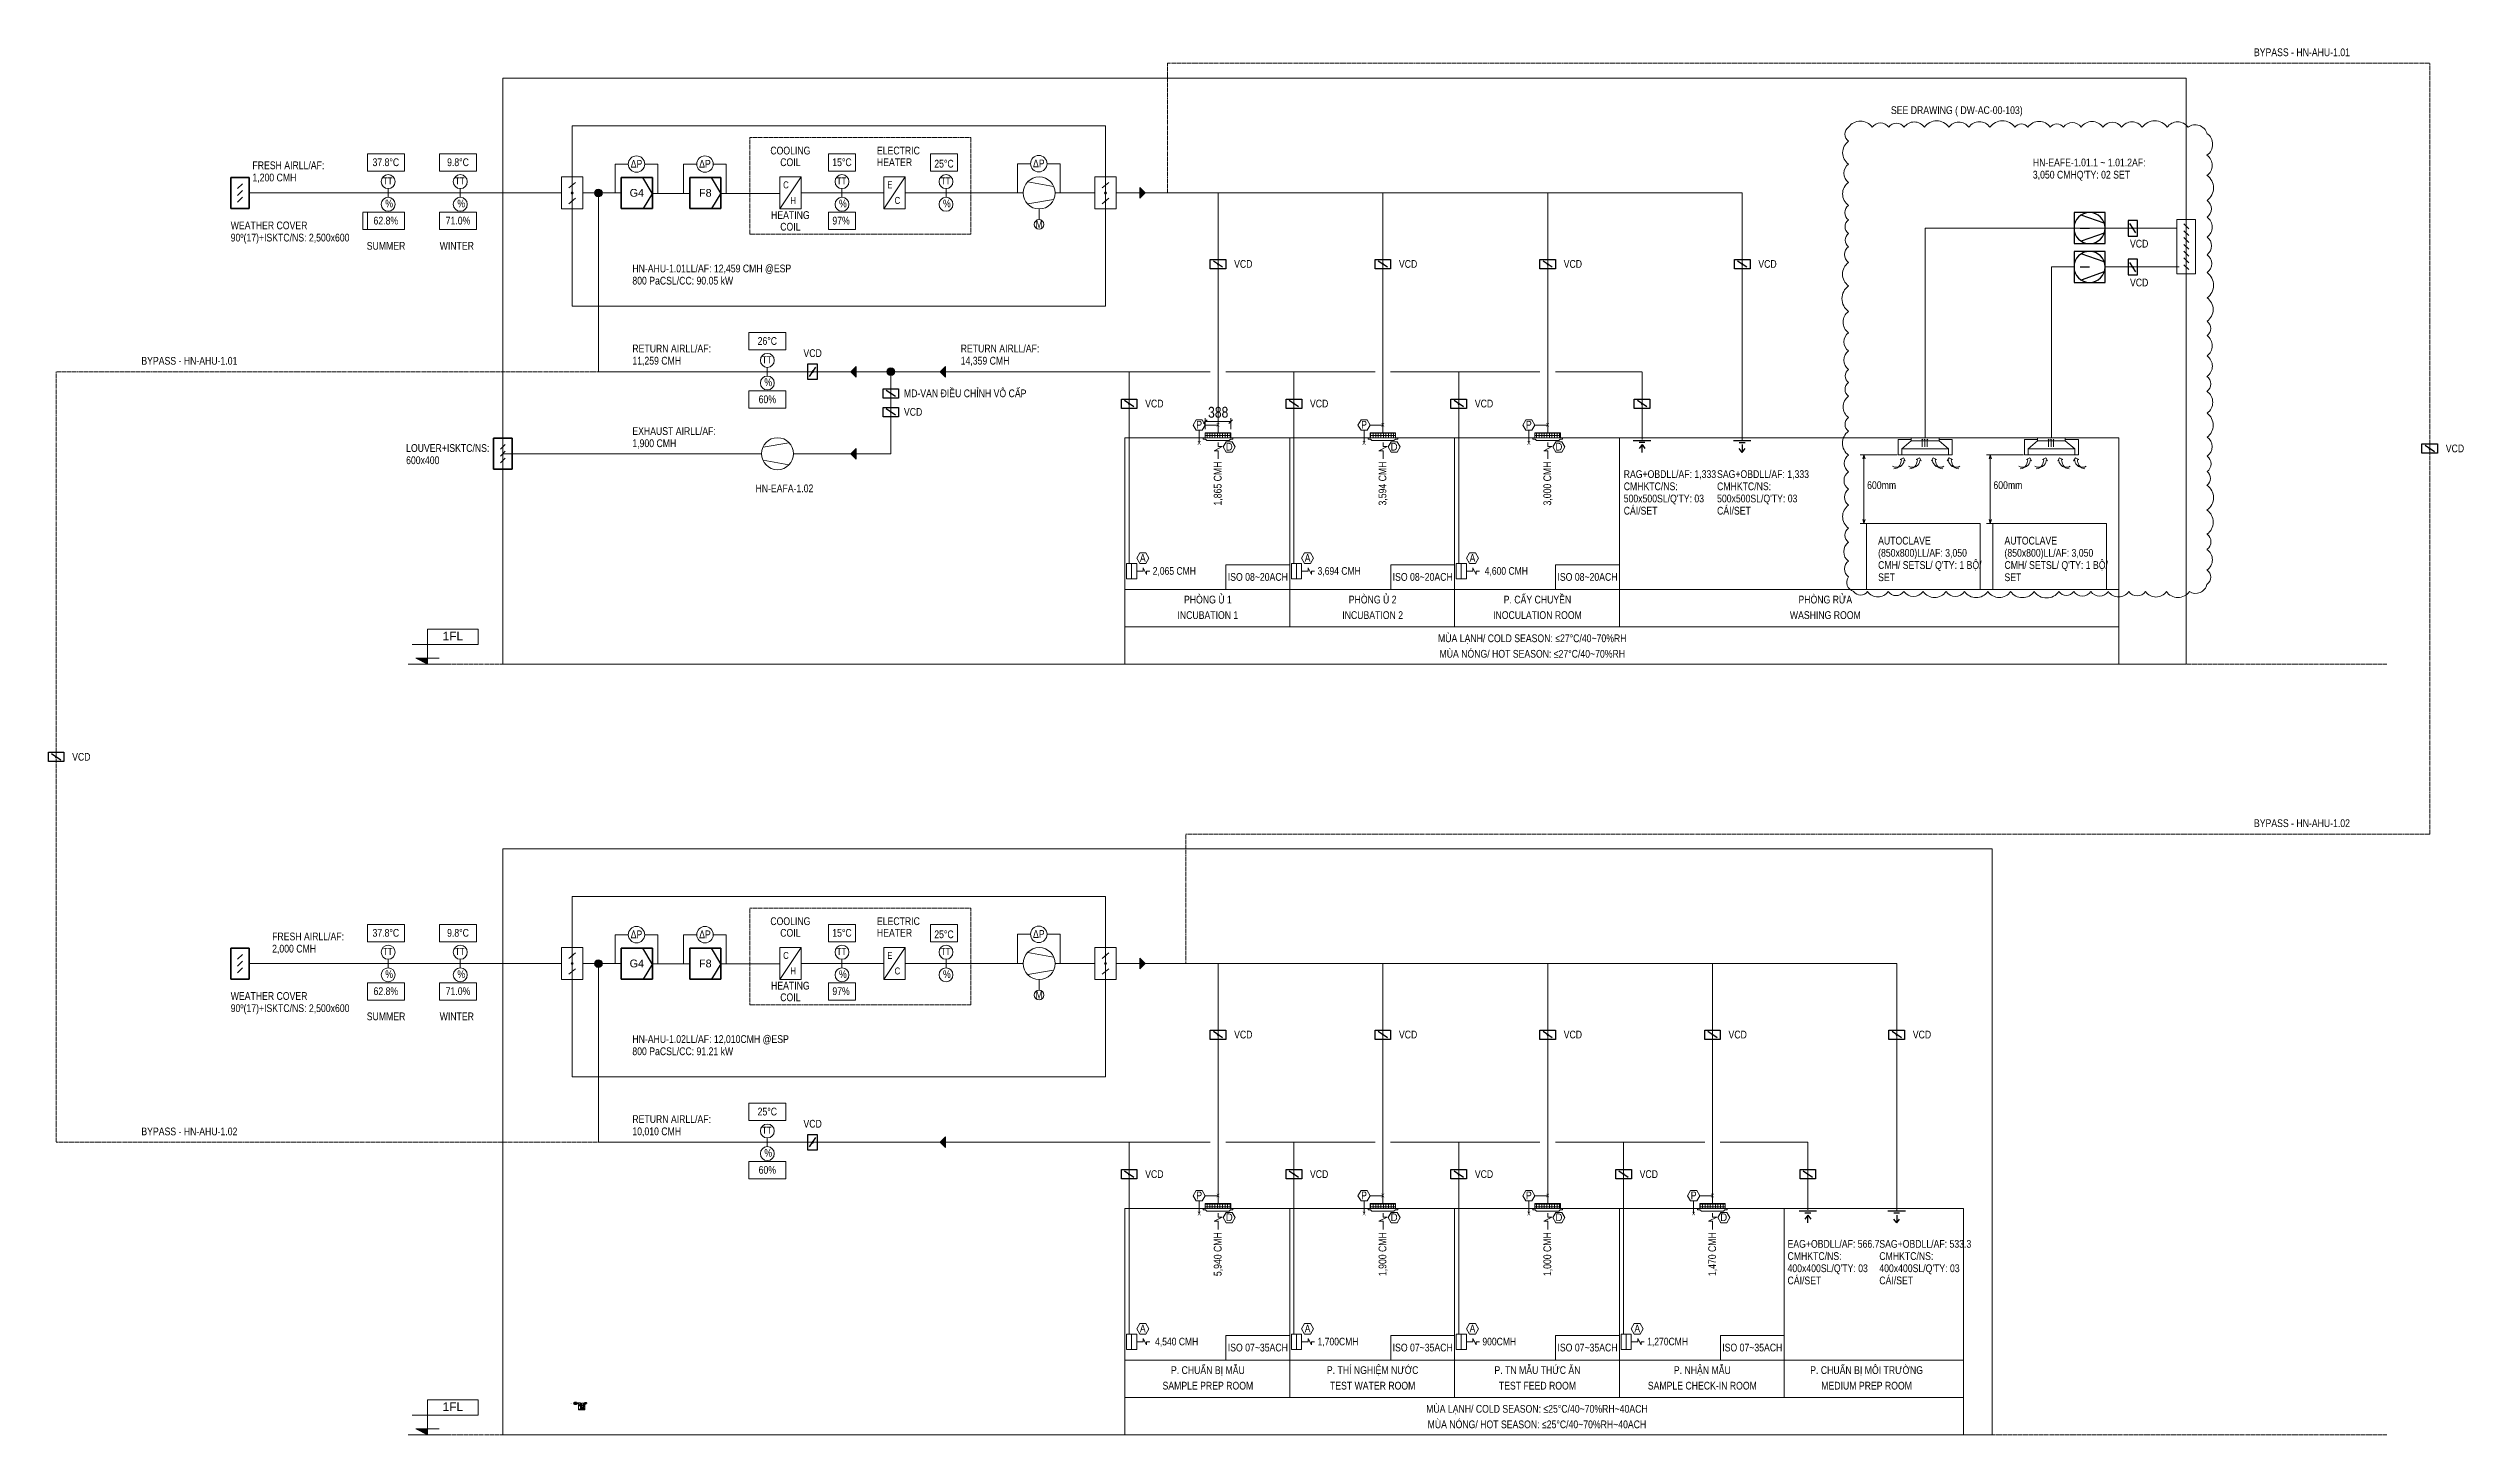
# Model space of a CAD drawing. Header units: millimetres. Extents: x -6903 to 29782, y 0 to 21062.
import ezdxf

# ---------------------------------------------------------------- set-up
doc = ezdxf.new("R2010")
doc.units = ezdxf.units.MM
doc.linetypes.add('IMPORT-DASHED _2_', pattern=[19.05, 12.7, -6.35])
for name, color, linetype, lineweight, true_color in [('2DL_SYM_i', 7, 'Continuous', 25, 0xffdf7f), ('AC_RA', 7, 'Continuous', 5, 0xa57c52), ('AC_SA', 7, 'Continuous', 5, 0x67a552), ('EAD', 6, 'Continuous', 5, 0xff00ff), ('GAS PIPE', 1, 'Continuous', 5, 0xff0000), ('KI-HIEU-1', 7, 'Continuous', 9, 0x7fbfff), ('M-EQUIP', 1, 'Continuous', 9, 0xff0000), ('SEAS-HLL-FAD', 3, 'Continuous', 5, 0x00ff00), ('SGSHP_01-24-DW-AC-00-109-Rev_00-SCHEMATIC DIAGRAM DUCTING OF AHU _ PAU SYSTEM FOR H_N LAB_dwg _2_', 7, 'Continuous', 5, 0x767676), ('sơ đồ nguyên lý phòng lab_dwg', 7, 'Continuous', 5, 0x767676), ('TX-CO_', 2, 'Continuous', 5, 0xffff00), ('XANH', 5, 'Continuous', 5, 0x0000ff)]:
    doc.layers.add(name, color=color, linetype=linetype, lineweight=lineweight, true_color=true_color)
for name, color, linetype, lineweight in [('2L_RE-ZU-G', 7, 'Continuous', 9), ('A-ANNO-DIMS', 7, 'Continuous', 9), ('A-ANNO-DIMS-110', 7, 'Continuous', 9), ('AC_TEXT', 7, 'Continuous', 5), ('LU_AB_SYM', 7, 'Continuous', 9), ('T_AD- DIM', 7, 'Continuous', 5), ('TEXT', 7, 'Continuous', 25)]:
    doc.layers.add(name, color=color, linetype=linetype, lineweight=lineweight)
doc.styles.add('Arial', font='arial.ttf', dxfattribs={"width": 0.8, "height": 253.968254})
doc.styles.add('Arial_1', font='arial.ttf', dxfattribs={"width": 0.9, "height": 125})
doc.styles.add('Arial_10', font='arial.ttf', dxfattribs={"width": 0.8, "height": 2})
doc.styles.add('Arial_11', font='arial.ttf', dxfattribs={"width": 0.8, "height": 165})
doc.styles.add('Arial_2', font='arial.ttf', dxfattribs={"width": 0.8, "height": 118})
doc.styles.add('Arial_3', font='arial.ttf', dxfattribs={"height": 129.8})
doc.styles.add('Arial_4', font='arial.ttf', dxfattribs={"height": 2.5})
doc.styles.add('Arial_5', font='arial.ttf', dxfattribs={"width": 0.8, "height": 116.15625})
doc.styles.add('Arial_6', font='arial.ttf', dxfattribs={"width": 0.9, "height": 116.15625})
doc.styles.add('Arial_7', font='arial.ttf', dxfattribs={"width": 0.8, "height": 106.2})
doc.styles.add('Arial_8', font='arial.ttf', dxfattribs={"width": 0.8, "height": 118})
doc.styles.add('Arial_9', font='arial.ttf', dxfattribs={"height": 118})
doc.dimstyles.new('AK_DIM_2_0_Arial_đỏ', dxfattribs={"dimscale": 304.8, "dimtxt": 168.342801, "dimasz": 0.180446, "dimexe": 0.180446, "dimexo": 0.180446, "dimgap": 0.036089, "dimtad": 1, "dimdec": 0, "dimzin": 0, "dimdsep": 46, "dimtxsty": 'Arial_11', "dimblk1": 'OBLIQUE', "dimblk2": 'OBLIQUE', "dimsah": 1, "dimcen": 0.09, "dimadec": 0, "dimazin": 0, "dimtfac": 1, "dimtdec": 4, "dimtix": 1, "dimtmove": 0, "dimatfit": 3, "dimfxl": 1, "dimtvp": 1, "dimtolj": 1, "dimtzin": 0, "dimarcsym": 2})

msp = doc.modelspace()

# ---------------------------------------------------------------- blocks, each defined once
blk = doc.blocks.new('SGSHP_01-24-DW-AC-00-109-Rev_00-SCHEMATIC DIAGRAM DUCTING OF AHU _ PAU SYSTEM FOR H_N LAB_dwg__U12-3196324-SƠ ĐỒ NGUYÊN LÝ HỆ THỐNG AHU')
at = {"layer": 'KI-HIEU-1'}
blk.add_hatch(color=256, dxfattribs=at).paths.add_polyline_path([(0, 0), (-300, 150), (0, 150)])
for p, q in [((-500, 0), (500, 0)), ((-400, 500), (1300, 500)), ((0, 0), (-300, 150)), ((-300, 150), (0, 150)), ((0, 150), (0, 0))]:
    blk.add_line(p, q, dxfattribs=at)
at = {"layer": 'KI-HIEU-1', "flags": 128}
blk.add_lwpolyline([(300, 150), (-300, 150), (0, 0), (0, 900)], dxfattribs=at)
blk.add_lwpolyline([(1300, 500), (1300, 900), (0, 900), (0, 500)], close=True, dxfattribs=at)
blk = doc.blocks.new('SGSHP_01-24-DW-AC-00-109-Rev_00-SCHEMATIC DIAGRAM DUCTING OF AHU _ PAU SYSTEM FOR H_N LAB_dwg_2DLSD031-3196325-SƠ ĐỒ NGUYÊN LÝ HỆ THỐNG AHU')
at = {"layer": '2DL_SYM_i'}
blk.add_line((-0.4, -0.6), (0.4, 0.6), dxfattribs=at)
at = {"layer": '2DL_SYM_i', "flags": 128}
for points in [[(-0.6, 1), (0.6, 1), (0.6, -1), (-0.6, -1)], [(-0.6, 1), (0.6, 1), (0.6, -1), (-0.6, -1)], [(0.06, 0), (0.06, 0.02), (0.06, 0.03), (0.05, 0.05), (0.03, 0.06), (0.02, 0.06), (0, 0.06), (-0.02, 0.06), (-0.03, 0.06), (-0.05, 0.05), (-0.06, 0.03), (-0.06, 0.02), (-0.06, 0), (-0.06, -0.02), (-0.06, -0.03), (-0.05, -0.05), (-0.03, -0.06), (-0.02, -0.06), (0, -0.06), (0.02, -0.06), (0.03, -0.06), (0.05, -0.05), (0.06, -0.03), (0.06, -0.02)]]:
    blk.add_lwpolyline(points, close=True, dxfattribs=at)
blk = doc.blocks.new('SGSHP_01-24-DW-AC-00-109-Rev_00-SCHEMATIC DIAGRAM DUCTING OF AHU _ PAU SYSTEM FOR H_N LAB_dwg_2DLU_149-3196326-SƠ ĐỒ NGUYÊN LÝ HỆ THỐNG AHU')
at = {"layer": '2L_RE-ZU-G'}
for p, q in [((-1.29, 1.95), (1.26, 3.98)), ((0, 6), (0, -6)), ((-1.29, -4.03), (1.26, -1.99))]:
    blk.add_line(p, q, dxfattribs=at)
at = {"layer": '2L_RE-ZU-G', "flags": 128}
blk.add_lwpolyline([(-4, -6), (4, -6), (4, 6), (-4, 6)], close=True, dxfattribs=at)
at = {"layer": '2L_RE-ZU-G'}
blk.add_circle((0, 0), 0.391, dxfattribs=at)
blk = doc.blocks.new('SGSHP_01-24-DW-AC-00-109-Rev_00-SCHEMATIC DIAGRAM DUCTING OF AHU _ PAU SYSTEM FOR H_N LAB_dwg_ATT-3196327-SƠ ĐỒ NGUYÊN LÝ HỆ THỐNG AHU')
at = {"layer": 'AC_RA', "flags": 128}
blk.add_lwpolyline([(198, 0), (99, 171), (-99, 171), (-198, 0), (-99, -171), (99, -171)], close=True, dxfattribs=at)
blk = doc.blocks.new('SGSHP_01-24-DW-AC-00-109-Rev_00-SCHEMATIC DIAGRAM DUCTING OF AHU _ PAU SYSTEM FOR H_N LAB_dwg_HOI CHAN-3196328-SƠ ĐỒ NGUYÊN LÝ HỆ THỐNG AHU')
at = {"layer": 'AC_RA', "flags": 128}
for points in [[(0, 0), (167, 0), (167, 501), (0, 501)], [(167, 0), (334, 0), (334, 501), (167, 501)]]:
    blk.add_lwpolyline(points, close=True, dxfattribs=at)
blk.add_lwpolyline([(761, 250), (655, 250), (655, 144), (548, 357), (548, 250), (441, 250), (334, 250)], dxfattribs=at)
blk.add_blockref('SGSHP_01-24-DW-AC-00-109-Rev_00-SCHEMATIC DIAGRAM DUCTING OF AHU _ PAU SYSTEM FOR H_N LAB_dwg_ATT-3196327-SƠ ĐỒ NGUYÊN LÝ HỆ THỐNG AHU', (531, 672))
at = {"layer": 'TEXT', "insert": (531, 809), "char_height": 254, "width": 220.76, "attachment_point": 2, "line_spacing_factor": 0.941778, "style": 'Arial'}
blk.add_mtext('A', dxfattribs=at)
blk = doc.blocks.new('SGSHP_01-24-DW-AC-00-109-Rev_00-SCHEMATIC DIAGRAM DUCTING OF AHU _ PAU SYSTEM FOR H_N LAB_dwg_FILTER-3196329-SƠ ĐỒ NGUYÊN LÝ HỆ THỐNG AHU')
at = {"layer": 'AC_SA', "true_color": 0x808080}
h = blk.add_hatch(dxfattribs=at)
h.set_pattern_fill('FP_1', color=8, style=0, pattern_type=2)
h.set_pattern_definition([(0, (14085.954, -165209.64), (0, 50), []), (90, (14085.954, -165209.64), (-50, 3e-15), [])])
h.paths.add_polyline_path([(100, 250), (0, 250), (0, -250), (100, -250)])
at = {"layer": 'AC_SA', "flags": 128}
for points in [[(100, -250), (0, -250), (0, 250), (100, 250)], [(150, 217), (127, 245), (127, 290), (100, 290), (100, -290), (127, -290), (127, -245), (150, -217)]]:
    blk.add_lwpolyline(points, close=True, dxfattribs=at)
blk = doc.blocks.new('SGSHP_01-24-DW-AC-00-109-Rev_00-SCHEMATIC DIAGRAM DUCTING OF AHU _ PAU SYSTEM FOR H_N LAB_dwg_SAG H-3196330-SƠ ĐỒ NGUYÊN LÝ HỆ THỐNG AHU')
at = {"layer": 'AC_SA'}
blk.add_line((-615, 246), (-615, -171), dxfattribs=at)
at = {"layer": 'AC_SA', "flags": 128}
for points in [[(-417, 417), (-516, 246), (-714, 246), (-813, 417), (-714, 589), (-516, 589), (-417, 417), (0, 417)], [(5, -153), (5, -287), (138, -287), (-129, -420), (5, -420), (5, -554), (5, -688)]]:
    blk.add_lwpolyline(points, dxfattribs=at)
blk.add_lwpolyline([(566, -299), (467, -128), (269, -128), (170, -299), (269, -470), (467, -470)], close=True, dxfattribs=at)
at = {"xscale": 1.669647122500464, "yscale": 1.669647122500464, "zscale": 1.669647122500464, "rotation": 270}
blk.add_blockref('SGSHP_01-24-DW-AC-00-109-Rev_00-SCHEMATIC DIAGRAM DUCTING OF AHU _ PAU SYSTEM FOR H_N LAB_dwg_FILTER-3196329-SƠ ĐỒ NGUYÊN LÝ HỆ THỐNG AHU', (0, 167), dxfattribs=at)
at = {"layer": 'AC_SA', "char_height": 125, "width": 123.96, "attachment_point": 2, "line_spacing_factor": 0.941778, "style": 'Arial_1'}
for insert in [(0, 485), (-615, -104)]:
    blk.add_mtext('X', dxfattribs=dict(at, insert=insert))
at = {"layer": 'AC_TEXT', "color": 51, "true_color": 0xffff7f, "insert": (-615, 554), "char_height": 254, "width": 223.87, "attachment_point": 2, "line_spacing_factor": 0.941778, "style": 'Arial'}
blk.add_mtext('P', dxfattribs=at)
blk = doc.blocks.new('SGSHP_01-24-DW-AC-00-109-Rev_00-SCHEMATIC DIAGRAM DUCTING OF AHU _ PAU SYSTEM FOR H_N LAB_dwg_2DLU_232-3196331-SƠ ĐỒ NGUYÊN LÝ HỆ THỐNG AHU')
at = {"layer": 'LU_AB_SYM'}
for points in [[(-2, -2), (-2, 2), (0, 0)], [(-2, -2), (0, 0), (-2, 2)]]:
    blk.add_hatch(color=256, dxfattribs=at).paths.add_polyline_path(points)
for p, q in [((-2, -2), (-2, 2)), ((-2, 2), (0, 0)), ((0, 0), (-2, 2)), ((-2, 2), (-2, -2)), ((0, 0), (-2, -2)), ((-2, -2), (0, 0))]:
    blk.add_line(p, q, dxfattribs=at)
at = {"layer": 'LU_AB_SYM', "flags": 128}
blk.add_lwpolyline([(0, 0), (-2, 2), (-2, -2)], close=True, dxfattribs=at)
blk = doc.blocks.new('SGSHP_01-24-DW-AC-00-109-Rev_00-SCHEMATIC DIAGRAM DUCTING OF AHU _ PAU SYSTEM FOR H_N LAB_dwg_2DLU_030-3196332-SƠ ĐỒ NGUYÊN LÝ HỆ THỐNG AHU')
at = {"layer": '2L_RE-ZU-G'}
for p, q in [((5.39, 2.44), (-4.27, 4.12)), ((5.39, -2.44), (-4.27, -4.12))]:
    blk.add_line(p, q, dxfattribs=at)
blk.add_circle((0, 0), 6, dxfattribs=at)
blk = doc.blocks.new('SGSHP_01-24-DW-AC-00-109-Rev_00-SCHEMATIC DIAGRAM DUCTING OF AHU _ PAU SYSTEM FOR H_N LAB_dwg_2DLU_030-3196333-SƠ ĐỒ NGUYÊN LÝ HỆ THỐNG AHU')
at = {"layer": '2L_RE-ZU-G'}
for p, q in [((5.39, 2.44), (-4.27, 4.12)), ((5.39, -2.44), (-4.27, -4.12))]:
    blk.add_line(p, q, dxfattribs=at)
blk.add_circle((0, 0), 6, dxfattribs=at)
blk = doc.blocks.new('SGSHP_01-24-DW-AC-00-109-Rev_00-SCHEMATIC DIAGRAM DUCTING OF AHU _ PAU SYSTEM FOR H_N LAB_dwg_CPLS_391-3196334-SƠ ĐỒ NGUYÊN LÝ HỆ THỐNG AHU')
at = {"layer": '2DL_SYM_i'}
for p, q in [((0.45, 0), (-0.45, 0)), ((0.15, -0.1), (-0.15, -0.1)), ((0, -0.6), (-0.15, -0.4))]:
    blk.add_line(p, q, dxfattribs=at)
at = {"layer": '2DL_SYM_i', "flags": 128}
blk.add_lwpolyline([(0, -0.2), (0, -0.6), (0.15, -0.4)], dxfattribs=at)
blk = doc.blocks.new('SGSHP_01-24-DW-AC-00-109-Rev_00-SCHEMATIC DIAGRAM DUCTING OF AHU _ PAU SYSTEM FOR H_N LAB_dwg_Louver-3196335-SƠ ĐỒ NGUYÊN LÝ HỆ THỐNG AHU')
at = {"layer": '2DL_SYM_i'}
for p, q in [((-0.15625, 0.59375), (0.15625, 0.28125)), ((-0.15625, 0.15625), (0.15625, -0.15625)), ((-0.15625, -0.28125), (0.15625, -0.59375))]:
    blk.add_line(p, q, dxfattribs=at)
at = {"layer": '2DL_SYM_i', "flags": 128}
for points in [[(-0.6, 1), (-0.6, -1), (0.6, -1), (0.6, 1)], [(-0.6, 1), (0.6, 1), (0.6, -1), (-0.6, -1)]]:
    blk.add_lwpolyline(points, close=True, dxfattribs=at)
blk = doc.blocks.new('SGSHP_01-24-DW-AC-00-109-Rev_00-SCHEMATIC DIAGRAM DUCTING OF AHU _ PAU SYSTEM FOR H_N LAB_dwg_2DLU_232-V1-SƠ ĐỒ NGUYÊN LÝ HỆ THỐNG AHU')
at = {"layer": 'LU_AB_SYM'}
for points in [[(-2, 2), (0, 0), (-2, -2)], [(-2, 2), (-2, -2), (0, 0)]]:
    blk.add_hatch(color=256, dxfattribs=at).paths.add_polyline_path(points)
for p, q in [((-2, 2), (0, 0)), ((-2, -2), (-2, 2)), ((-2, 2), (-2, -2)), ((0, 0), (-2, 2)), ((0, 0), (-2, -2)), ((-2, -2), (0, 0))]:
    blk.add_line(p, q, dxfattribs=at)
at = {"layer": 'LU_AB_SYM', "flags": 128}
blk.add_lwpolyline([(0, 0), (-2, 2), (-2, -2)], close=True, dxfattribs=at)
blk = doc.blocks.new('SGSHP_01-24-DW-AC-00-109-Rev_00-SCHEMATIC DIAGRAM DUCTING OF AHU _ PAU SYSTEM FOR H_N LAB_dwg__Open30-3196336-SƠ ĐỒ NGUYÊN LÝ HỆ THỐNG AHU')
at = {"layer": 'SEAS-HLL-FAD'}
blk.add_line((0, 0), (-1, 0), dxfattribs=at)
at = {"layer": 'SEAS-HLL-FAD', "flags": 128}
blk.add_lwpolyline([(-1, 0.267949), (0, 0), (-1, -0.267949)], dxfattribs=at)
blk = doc.blocks.new('SGSHP_01-24-DW-AC-00-109-Rev_00-SCHEMATIC DIAGRAM DUCTING OF AHU _ PAU SYSTEM FOR H_N LAB_dwg__Open30-3196337-SƠ ĐỒ NGUYÊN LÝ HỆ THỐNG AHU')
at = {"layer": 'SEAS-HLL-FAD'}
blk.add_line((0, 0), (-1, 0), dxfattribs=at)
at = {"layer": 'SEAS-HLL-FAD', "flags": 128}
blk.add_lwpolyline([(-1, 0.267949), (0, 0), (-1, -0.267949)], dxfattribs=at)
blk = doc.blocks.new('SGSHP_01-24-DW-AC-00-109-Rev_00-SCHEMATIC DIAGRAM DUCTING OF AHU _ PAU SYSTEM FOR H_N LAB_dwg_2DLSD077-3196338-SƠ ĐỒ NGUYÊN LÝ HỆ THỐNG AHU')
at = {"layer": '2DL_SYM_i'}
for p, q in [((-0.6, 0), (0, 0)), ((0.95, 0.32), (-0.54, 0.84)), ((0.95, -0.32), (-0.54, -0.84))]:
    blk.add_line(p, q, dxfattribs=at)
at = {"layer": '2DL_SYM_i', "flags": 128}
blk.add_lwpolyline([(-1, 1), (1, 1), (1, -1), (-1, -1)], close=True, dxfattribs=at)
at = {"layer": '2DL_SYM_i'}
blk.add_circle((0, 0), 1, dxfattribs=at)
blk = doc.blocks.new('SGSHP_01-24-DW-AC-00-109-Rev_00-SCHEMATIC DIAGRAM DUCTING OF AHU _ PAU SYSTEM FOR H_N LAB_dwg_2DLSD031-3196339-SƠ ĐỒ NGUYÊN LÝ HỆ THỐNG AHU')
at = {"layer": '2DL_SYM_i'}
blk.add_line((-0.4, -0.6), (0.4, 0.6), dxfattribs=at)
at = {"layer": '2DL_SYM_i', "flags": 128}
for points in [[(-0.6, 1), (0.6, 1), (0.6, -1), (-0.6, -1)], [(-0.6, 1), (0.6, 1), (0.6, -1), (-0.6, -1)], [(0.06, 0), (0.06, 0.02), (0.06, 0.03), (0.05, 0.05), (0.03, 0.06), (0.02, 0.06), (0, 0.06), (-0.02, 0.06), (-0.03, 0.06), (-0.05, 0.05), (-0.06, 0.03), (-0.06, 0.02), (-0.06, 0), (-0.06, -0.02), (-0.06, -0.03), (-0.05, -0.05), (-0.03, -0.06), (-0.02, -0.06), (0, -0.06), (0.02, -0.06), (0.03, -0.06), (0.05, -0.05), (0.06, -0.03), (0.06, -0.02)]]:
    blk.add_lwpolyline(points, close=True, dxfattribs=at)
blk = doc.blocks.new('SGSHP_01-24-DW-AC-00-109-Rev_00-SCHEMATIC DIAGRAM DUCTING OF AHU _ PAU SYSTEM FOR H_N LAB_dwg _2_-3196323-SƠ ĐỒ NGUYÊN LÝ HỆ THỐNG AHU')
at = {"lineweight": 5, "true_color": 0xff00ff, "transparency": 33554534}
blk.add_hatch(color=6, dxfattribs=at).paths.add_polyline_path([(1452, 7098), (1467, 7100), (1481, 7106), (1494, 7116), (1503, 7128), (1509, 7142), (1511, 7157), (1509, 7173), (1503, 7187), (1494, 7199), (1481, 7209), (1467, 7214), (1452, 7216), (1437, 7214), (1422, 7209), (1410, 7199), (1401, 7187), (1395, 7173), (1393, 7157), (1395, 7142), (1401, 7128), (1410, 7116), (1422, 7106), (1437, 7100)])
at = {"layer": 'EAD', "transparency": 33554534}
for points in [[(1452, 18805), (1467, 18807), (1481, 18813), (1494, 18822), (1503, 18834), (1509, 18849), (1511, 18864), (1509, 18879), (1503, 18893), (1494, 18906), (1481, 18915), (1467, 18921), (1452, 18923), (1437, 18921), (1422, 18915), (1410, 18906), (1401, 18893), (1395, 18879), (1393, 18864), (1395, 18849), (1401, 18834), (1410, 18822), (1422, 18813), (1437, 18807)], [(5893, 16090), (5908, 16092), (5923, 16098), (5935, 16107), (5944, 16119), (5950, 16134), (5952, 16149), (5950, 16164), (5944, 16178), (5935, 16191), (5923, 16200), (5908, 16206), (5893, 16208), (5878, 16206), (5864, 16200), (5851, 16191), (5842, 16178), (5836, 16164), (5834, 16149), (5836, 16134), (5842, 16119), (5851, 16107), (5864, 16098), (5878, 16092)]]:
    blk.add_hatch(color=256, dxfattribs=at).paths.add_polyline_path(points)
at = {"color": 1, "lineweight": 5, "true_color": 0xff0000}
for p, q in [((-3850, 18864), (892, 18864)), ((1799, 18864), (1216, 18864)), ((2839, 18858), (2271, 18858)), ((4205, 18858), (3309, 18858)), ((-3850, 7157), (892, 7157)), ((1799, 7157), (1216, 7157)), ((2839, 7151), (2271, 7151)), ((4205, 7151), (3309, 7151))]:
    blk.add_line(p, q, dxfattribs=at)
at = {"lineweight": 5}
for p, q in [((4529, 18864), (5788, 18864)), ((6111, 18864), (7902, 18864)), ((8992, 18864), (8388, 18864)), ((8145, 18621), (8145, 18459)), ((25531, 18393), (25605, 18319)), ((25531, 18290), (25605, 18216)), ((25531, 18187), (25605, 18113)), ((25531, 18083), (25605, 18010)), ((25531, 17980), (25605, 17906)), ((25531, 17877), (25605, 17803)), ((25531, 17774), (25605, 17700)), ((9448, 15144), (10668, 15144)), ((10668, 15144), (11056, 15144)), ((11952, 15144), (13172, 15144)), ((13172, 15144), (13559, 15144)), ((14455, 15144), (15675, 15144)), ((15675, 15144), (16063, 15144)), ((4529, 7157), (5788, 7157)), ((6111, 7157), (7902, 7157)), ((8145, 6915), (8145, 6753)), ((9448, 3437), (10668, 3437)), ((10668, 3437), (11056, 3437)), ((11952, 3437), (13172, 3437)), ((13172, 3437), (13559, 3437)), ((14455, 3437), (15675, 3437)), ((15675, 3437), (16063, 3437)), ((18178, 3437), (18566, 3437))]:
    blk.add_line(p, q, dxfattribs=at)
at = {"color": 8, "linetype": 'IMPORT-DASHED _2_', "lineweight": 5, "true_color": 0x808080}
for p, q in [((-1438, 11707), (28612, 11707)), ((-1438, 0), (28612, 0))]:
    blk.add_line(p, q, dxfattribs=at)
at = {"lineweight": 5, "flags": 128}
for points in [[(0, 20608), (25568, 20608), (25568, 11707), (0, 11707), (0, 20608)], [(9154, 19107), (9154, 19882), (1054, 19882), (1054, 19107)], [(1905, 19303), (1706, 19303), (1706, 18864)], [(2155, 19303), (2354, 19303), (2354, 18858)], [(2945, 19303), (2746, 19303), (2746, 18858)], [(3195, 19303), (3394, 19303), (3394, 18858)], [(4205, 18621), (4529, 18621), (4529, 19107), (4205, 19107), (4205, 18621), (4529, 19107)], [(5788, 18621), (6111, 18621), (6111, 19107), (5788, 19107), (5788, 18621), (6111, 19107)], [(8015, 19309), (7816, 19309), (7816, 18864)], [(8265, 19309), (8464, 19309), (8464, 18864)], [(1054, 18621), (1054, 17144), (9154, 17144), (9154, 18621)], [(11056, 15144), (11952, 15144), (11952, 12840), (9448, 12840), (9448, 15144)], [(13559, 15144), (14455, 15144), (14455, 12840), (11952, 12840), (11952, 15144)], [(16063, 15144), (16958, 15144), (16958, 12840), (14455, 12840), (14455, 15144)], [(0, 8902), (22618, 8902), (22618, 0), (0, 0), (0, 8902)], [(9154, 7400), (9154, 8176), (1054, 8176), (1054, 7400)], [(1905, 7596), (1706, 7596), (1706, 7157)], [(2155, 7596), (2354, 7596), (2354, 7151)], [(2945, 7596), (2746, 7596), (2746, 7151)], [(3195, 7596), (3394, 7596), (3394, 7151)], [(4205, 6915), (4529, 6915), (4529, 7400), (4205, 7400), (4205, 6915), (4529, 7400)], [(5788, 6915), (6111, 6915), (6111, 7400), (5788, 7400), (5788, 6915), (6111, 7400)], [(8015, 7602), (7816, 7602), (7816, 7157)], [(8265, 7602), (8464, 7602), (8464, 7157)], [(1054, 6915), (1054, 5438), (9154, 5438), (9154, 6915)], [(11056, 3437), (11952, 3437), (11952, 1134), (9448, 1134), (9448, 3437)], [(13559, 3437), (14455, 3437), (14455, 1134), (11952, 1134), (11952, 3437)], [(18566, 3437), (19461, 3437), (19461, 1134), (16958, 1134), (16958, 3437), (16958, 1134), (14455, 1134), (14455, 3437)], [(16063, 3437), (16958, 3437), (18178, 3437)], [(14455, 1134), (14455, 567), (16958, 567), (16958, 1134), (19461, 1134), (19461, 567), (16958, 567), (16958, 1134), (14455, 1134)]]:
    blk.add_lwpolyline(points, dxfattribs=at)
for points in [[(-2058, 19458), (-1495, 19458), (-1495, 19195), (-2058, 19195)], [(-963, 19458), (-399, 19458), (-399, 19195), (-963, 19195)], [(4944, 19458), (5358, 19458), (5358, 19194), (4944, 19194)], [(6493, 19458), (6907, 19458), (6907, 19194), (6493, 19194)], [(-2058, 18572), (-1495, 18572), (-1495, 18308), (-2058, 18308)], [(-963, 18572), (-399, 18572), (-399, 18308), (-963, 18308)], [(5358, 18572), (4944, 18572), (4944, 18308), (5358, 18308)], [(25427, 18459), (25710, 18459), (25710, 17633), (25427, 17633)], [(3735, 16743), (4298, 16743), (4298, 16479), (3735, 16479)], [(3735, 15856), (4298, 15856), (4298, 15593), (3735, 15593)], [(16958, 15144), (24546, 15144), (24546, 12840), (16958, 12840)], [(9448, 12840), (11952, 12840), (11952, 12273), (9448, 12273)], [(11952, 12840), (14455, 12840), (14455, 12273), (11952, 12273)], [(14455, 12840), (16958, 12840), (16958, 12273), (14455, 12273)], [(16958, 12840), (24546, 12840), (24546, 12273), (16958, 12273)], [(9448, 12273), (24546, 12273), (24546, 11707), (9448, 11707)], [(-2058, 7751), (-1495, 7751), (-1495, 7488), (-2058, 7488)], [(-963, 7751), (-399, 7751), (-399, 7488), (-963, 7488)], [(4944, 7751), (5358, 7751), (5358, 7488), (4944, 7488)], [(6493, 7751), (6907, 7751), (6907, 7488), (6493, 7488)], [(-2058, 6865), (-1495, 6865), (-1495, 6602), (-2058, 6602)], [(-963, 6865), (-399, 6865), (-399, 6602), (-963, 6602)], [(5358, 6865), (4944, 6865), (4944, 6602), (5358, 6602)], [(3735, 5036), (4298, 5036), (4298, 4773), (3735, 4773)], [(3735, 4150), (4298, 4150), (4298, 3886), (3735, 3886)], [(19461, 3437), (22186, 3437), (22186, 1134), (19461, 1134)], [(9448, 1134), (11952, 1134), (11952, 567), (9448, 567)], [(11952, 1134), (14455, 1134), (14455, 567), (11952, 567)], [(19461, 1134), (22186, 1134), (22186, 567), (19461, 567)], [(9448, 567), (22186, 567), (22186, 0), (9448, 0)]]:
    blk.add_lwpolyline(points, close=True, dxfattribs=at)
at = {"color": 8, "lineweight": 5, "true_color": 0x767676, "flags": 128}
for points in [[(1799, 19098), (2271, 19098), (2271, 18626), (1799, 18626)], [(2839, 19098), (3311, 19098), (3311, 18626), (2839, 18626)], [(25427, 18459), (25427, 17633), (25710, 17633), (25710, 18459)], [(1799, 7391), (2271, 7391), (2271, 6919), (1799, 6919)], [(2839, 7391), (3311, 7391), (3311, 6919), (2839, 6919)]]:
    blk.add_lwpolyline(points, close=True, dxfattribs=at)
at = {"color": 8, "lineweight": 5, "true_color": 0x808080, "flags": 128}
for points in [[(10983, 13213), (11952, 13213), (11952, 12840), (10983, 12840)], [(13487, 13213), (14455, 13213), (14455, 12840), (13487, 12840)], [(15990, 13213), (16958, 13213), (16958, 12840), (15990, 12840)], [(10983, 1506), (11952, 1506), (11952, 1134), (10983, 1134)], [(13487, 1506), (14455, 1506), (14455, 1134), (13487, 1134)], [(15990, 1506), (16958, 1506), (16958, 1134), (15990, 1134)], [(18493, 1506), (19461, 1506), (19461, 1134), (18493, 1134)]]:
    blk.add_lwpolyline(points, close=True, dxfattribs=at)
at = {"lineweight": 5}
for centre, radius in [((2030, 19303), 125), ((3070, 19303), 125), ((8140, 19309), 125), ((8145, 18386), 73.4), ((2030, 7596), 125), ((3070, 7596), 125), ((8140, 7602), 125), ((8145, 6679), 73.4)]:
    blk.add_circle(centre, radius, dxfattribs=at)
at = {"color": 6, "lineweight": 5, "true_color": 0xff00ff}
blk.add_circle((1452, 7157), 59, dxfattribs=at)
at = {"layer": '2DL_SYM_i'}
for p, q in [((2269, 18862), (2127, 19098)), ((3309, 18862), (3167, 19098)), ((2271, 18862), (2129, 18626)), ((3311, 18862), (3169, 18626)), ((17435, 15100), (17169, 15100)), ((17346, 15071), (17258, 15071)), ((17302, 15041), (17258, 14982)), ((2269, 7155), (2127, 7391)), ((3309, 7155), (3167, 7391)), ((2271, 7155), (2129, 6919)), ((3311, 7155), (3169, 6919)), ((19953, 3394), (19687, 3394)), ((19864, 3364), (19776, 3364)), ((19820, 3335), (19776, 3276))]:
    blk.add_line(p, q, dxfattribs=at)
at = {"layer": '2DL_SYM_i', "flags": 128}
for points in [[(1799, 18626), (2271, 18626), (2271, 19098), (1799, 19098)], [(1799, 19098), (2271, 19098), (2271, 18626), (1799, 18626)], [(2839, 18626), (3311, 18626), (3311, 19098), (2839, 19098)], [(2839, 19098), (3311, 19098), (3311, 18626), (2839, 18626)], [(1799, 6919), (2271, 6919), (2271, 7391), (1799, 7391)], [(1799, 7391), (2271, 7391), (2271, 6919), (1799, 6919)], [(2839, 6919), (3311, 6919), (3311, 7391), (2839, 7391)], [(2839, 7391), (3311, 7391), (3311, 6919), (2839, 6919)]]:
    blk.add_lwpolyline(points, close=True, dxfattribs=at)
for points in [[(17302, 14923), (17302, 15041), (17346, 14982)], [(19820, 3217), (19820, 3335), (19864, 3276)]]:
    blk.add_lwpolyline(points, dxfattribs=at)
at = {"layer": '2L_RE-ZU-G', "flags": 128}
for points in [[(-1742, 18929), (-1742, 18864), (-1742, 18799)], [(-646, 18929), (-646, 18864), (-646, 18799)], [(5151, 18929), (5151, 18864), (5151, 18799)], [(6731, 18929), (6731, 18864), (6731, 18799)], [(4017, 16214), (4017, 16149), (4017, 16083)], [(-1742, 7223), (-1742, 7157), (-1742, 7092)], [(-646, 7223), (-646, 7157), (-646, 7092)], [(5151, 7223), (5151, 7157), (5151, 7092)], [(6731, 7223), (6731, 7157), (6731, 7092)], [(4017, 4508), (4017, 4442), (4017, 4377)]]:
    blk.add_lwpolyline(points, dxfattribs=at)
at = {"layer": '2L_RE-ZU-G'}
for centre in [(-1742, 19036), (-646, 19036), (5151, 19036), (6731, 19036), (-1742, 18692), (-646, 18692), (5151, 18692), (6731, 18692), (4017, 16321), (4017, 15977), (-1742, 7329), (-646, 7329), (5151, 7329), (6731, 7329), (-1742, 6986), (-646, 6986), (5151, 6986), (6731, 6986), (4017, 4614), (4017, 4270)]:
    blk.add_circle(centre, 106, dxfattribs=at)
at = {"layer": 'AC_RA'}
for p, q in [((10980, 16149), (13248, 16149)), ((12015, 16149), (12015, 13235)), ((13484, 16149), (15751, 16149)), ((14518, 16149), (14518, 13235)), ((15987, 16149), (17297, 16149)), ((17302, 16149), (17302, 15120)), ((9512, 4442), (9512, 1529)), ((10980, 4442), (13248, 4442)), ((12015, 4442), (12015, 1529)), ((13484, 4442), (15751, 4442)), ((14518, 4442), (14518, 1529)), ((15987, 4442), (18254, 4442)), ((17022, 4442), (17022, 1529))]:
    blk.add_line(p, q, dxfattribs=at)
at = {"layer": 'AC_RA', "flags": 128}
for points in [[(1452, 18864), (1452, 16149), (10744, 16149)], [(9512, 13235), (9512, 16149), (9512, 13235)], [(1452, 7157), (1452, 4442), (10744, 4442)], [(18490, 4442), (19820, 4442), (19820, 3414)]]:
    blk.add_lwpolyline(points, dxfattribs=at)
at = {"layer": 'AC_SA'}
blk.add_line((8388, 7157), (8992, 7157), dxfattribs=at)
at = {"layer": 'AC_SA', "flags": 128}
for points in [[(9316, 18864), (18824, 18864), (18824, 15100)], [(10862, 18864), (10862, 15811), (10862, 15221)], [(13366, 18864), (13366, 15811), (13366, 15221)], [(15869, 18864), (15869, 15811), (15869, 15221)], [(9316, 7157), (21170, 7157), (21170, 3394)], [(10862, 7157), (10862, 4105), (10862, 3515)], [(13366, 7157), (13366, 4105), (13366, 3515)], [(15869, 7157), (15869, 4105), (15869, 3515)], [(18372, 7157), (18372, 4105), (18372, 3515)]]:
    blk.add_lwpolyline(points, dxfattribs=at)
at = {"layer": 'EAD'}
for p, q in [((24335, 17740), (25461, 17740)), ((3929, 14903), (0, 14903))]:
    blk.add_line(p, q, dxfattribs=at)
at = {"layer": 'EAD', "color": 8, "linetype": 'IMPORT-DASHED _2_', "true_color": 0x808080, "flags": 128}
for points in [[(3752, 19707), (7106, 19707), (7106, 18237), (3752, 18237)], [(3752, 8001), (7106, 8001), (7106, 6531), (3752, 6531)]]:
    blk.add_lwpolyline(points, close=True, dxfattribs=at)
at = {"layer": 'EAD', "flags": 128}
for points in [[(21602, 15143), (21602, 18330), (25427, 18330)], [(23520, 15143), (23520, 17740), (23863, 17740)], [(5893, 16149), (5893, 14903), (4414, 14903)]]:
    blk.add_lwpolyline(points, dxfattribs=at)
for points in [[(20710, 13842), (22437, 13842), (22437, 12840), (20710, 12840)], [(22628, 13842), (24355, 13842), (24355, 12840), (22628, 12840)]]:
    blk.add_lwpolyline(points, close=True, dxfattribs=at)
at = {"layer": 'EAD'}
for centre in [(1452, 18864), (5893, 16149)]:
    blk.add_circle(centre, 59, dxfattribs=at)
at = {"layer": 'GAS PIPE', "linetype": 'IMPORT-DASHED _2_', "flags": 128}
for points in [[(10097, 18864), (10097, 20836), (29265, 20836), (29265, 9125), (10372, 9125), (10372, 7157)], [(1452, 16149), (-6785, 16149), (-6785, 4442), (1452, 4442)]]:
    blk.add_lwpolyline(points, dxfattribs=at)
at = {"layer": 'GAS PIPE'}
for centre, radius, start, end in [((20514, 19756), 130, 125, 235), ((20619, 19737), 219, 35, 145), ((20924, 19775), 153, 35, 145), ((21165, 19781), 142, 35, 145), ((21437, 19753), 190, 35, 145), ((21777, 19734), 225, 35, 145), ((22113, 19756), 186, 35, 145), ((22426, 19750), 196, 35, 145), ((22776, 19730), 231, 35, 145), ((23064, 19793), 121, 35, 145), ((23333, 19743), 208, 35, 145), ((23603, 19792), 123, 35, 145), ((23837, 19769), 163, 35, 145), ((24137, 19746), 203, 35, 145), ((24445, 19764), 173, 35, 145), ((24743, 19753), 191, 35, 145), ((25089, 19729), 232, 35, 145), ((25437, 19752), 192, 35, 145), ((25706, 19714), 185, 16.897, 126.897), ((20560, 19476), 211, 125, 235), ((25767, 19603), 202, 305, 55), ((20537, 19164), 170, 125, 235), ((25775, 19283), 188, 305, 55), ((25751, 18940), 231, 305, 55), ((20561, 18850), 213, 125, 235), ((25794, 18623), 156, 305, 55), ((20516, 18565), 135, 125, 235), ((20512, 18351), 127, 125, 235), ((25778, 18345), 184, 305, 55), ((20522, 17928), 145, 125, 235), ((20509, 18146), 122, 125, 235), ((25789, 18060), 164, 305, 55), ((20564, 17631), 217, 125, 235), ((25788, 17790), 166, 305, 55), ((25749, 17462), 234, 305, 55), ((20575, 17259), 237, 125, 235), ((25759, 17093), 217, 305, 55), ((20553, 16903), 198, 125, 235), ((25807, 16805), 133, 305, 55), ((20536, 16603), 168, 125, 235), ((25776, 16543), 187, 305, 55), ((20538, 16324), 172, 125, 235), ((20509, 16084), 122, 125, 235), ((25774, 16233), 191, 305, 55), ((20552, 15614), 196, 125, 235), ((20512, 15880), 127, 125, 235), ((25803, 15963), 139, 305, 55), ((25767, 15683), 203, 305, 55), ((20513, 15348), 128, 125, 235), ((25757, 15336), 221, 305, 55), ((20565, 15063), 220, 125, 235), ((25782, 15010), 177, 305, 55), ((20528, 14756), 155, 125, 235), ((25801, 14748), 143, 305, 55), ((20533, 14496), 163, 125, 235), ((20524, 14242), 147, 125, 235), ((25811, 14527), 126, 305, 55), ((25751, 14235), 230, 305, 55), ((20561, 13947), 213, 125, 235), ((25754, 13863), 224, 305, 55), ((20515, 13664), 132, 125, 235), ((25803, 13565), 140, 305, 55), ((20539, 13414), 174, 125, 235), ((20523, 13152), 146, 125, 235), ((25772, 13291), 193, 305, 55), ((20556, 12948), 144, 144.0951, 254.0951), ((25711, 12957), 176, 237.3585, 347.3585), ((25808, 13026), 131, 305, 55), ((20622, 12883), 129, 215, 325), ((20884, 12918), 191, 215, 325), ((21159, 12892), 145, 215, 325), ((21425, 12912), 179, 215, 325), ((21746, 12931), 212, 215, 325), ((22060, 12907), 171, 215, 325), ((22378, 12933), 216, 215, 325), ((22728, 12930), 211, 215, 325), ((23079, 12934), 218, 215, 325), ((23446, 12941), 230, 215, 325), ((23746, 12887), 137, 215, 325), ((23989, 12900), 159, 215, 325), ((24252, 12902), 162, 215, 325), ((24540, 12917), 189, 215, 325), ((24822, 12898), 156, 215, 325), ((25108, 12919), 193, 215, 325), ((25441, 12932), 214, 215, 325)]:
    blk.add_arc(centre, radius, start, end, dxfattribs=at)
at = {"layer": 'SEAS-HLL-FAD', "color": 8, "true_color": 0x808080}
for p, q in [((21177, 14884), (20614, 14884)), ((20673, 14825), (20673, 13901)), ((23095, 14884), (22533, 14884)), ((22592, 14825), (22592, 13901)), ((20710, 13842), (20614, 13842)), ((22628, 13842), (22533, 13842))]:
    blk.add_line(p, q, dxfattribs=at)
at = {"layer": 'T_AD- DIM'}
for p, q in [((-2059, 18572), (-2127, 18572)), ((-2126, 18569), (-2126, 18311)), ((-2059, 18308), (-2127, 18308))]:
    blk.add_line(p, q, dxfattribs=at)
at = {"layer": 'XANH'}
for p, q in [((21391, 15119), (21391, 15096)), ((23310, 15119), (23310, 15096)), ((21957, 14978), (21247, 14978)), ((23875, 14978), (23166, 14978))]:
    blk.add_line(p, q, dxfattribs=at)
at = {"layer": 'XANH', "color": 1, "true_color": 0xff0000}
for p, q in [((21559, 15126), (21567, 15113)), ((21596, 15126), (21603, 15113)), ((21634, 15126), (21641, 15113)), ((23478, 15126), (23485, 15113)), ((23514, 15126), (23521, 15113)), ((23552, 15126), (23559, 15113))]:
    blk.add_line(p, q, dxfattribs=at)
at = {"layer": 'XANH', "flags": 128}
for points in [[(21813, 15120), (22013, 15120), (22013, 14884), (21191, 14884), (21191, 15120), (21391, 15120)], [(21247, 14884), (21247, 14978), (21391, 15096), (21813, 15096)], [(21391, 15119), (21391, 15143), (21813, 15143), (21813, 15119)], [(21957, 14884), (21957, 14978), (21813, 15096), (21813, 15120)], [(23731, 15120), (23931, 15120), (23931, 14884), (23109, 14884), (23109, 15120), (23310, 15120)], [(23166, 14884), (23166, 14978), (23310, 15096), (23731, 15096)], [(23310, 15119), (23310, 15143), (23731, 15143), (23731, 15119)], [(23875, 14884), (23875, 14978), (23731, 15096), (23731, 15120)]]:
    blk.add_lwpolyline(points, dxfattribs=at)
at = {"layer": 'XANH', "color": 1, "true_color": 0xff0000, "flags": 128}
for points in [[(21559, 15007), (21559, 15126), (21552, 15113)], [(21596, 15007), (21596, 15126), (21588, 15113)], [(21634, 15007), (21634, 15126), (21627, 15113)], [(23478, 15007), (23478, 15126), (23471, 15113)], [(23514, 15007), (23514, 15126), (23507, 15113)], [(23552, 15007), (23552, 15126), (23545, 15113)], [(21281, 14799), (21300, 14793), (21272, 14839), (21223, 14815), (21243, 14809)], [(21523, 14799), (21542, 14793), (21515, 14839), (21466, 14815), (21485, 14809)], [(21716, 14799), (21697, 14793), (21725, 14839), (21774, 14815), (21754, 14809)], [(21958, 14799), (21939, 14793), (21967, 14839), (22016, 14815), (21996, 14809)], [(23199, 14799), (23218, 14793), (23191, 14839), (23142, 14815), (23161, 14809)], [(23441, 14799), (23461, 14793), (23433, 14839), (23384, 14815), (23403, 14809)], [(23634, 14799), (23615, 14793), (23643, 14839), (23692, 14815), (23672, 14809)], [(23877, 14799), (23857, 14793), (23885, 14839), (23934, 14815), (23915, 14809)]]:
    blk.add_lwpolyline(points, dxfattribs=at)
at = {"layer": 'XANH', "color": 1, "true_color": 0xff0000}
for centre, radius, start, end in [((21168, 14825), 128, 242.335, 296.649), ((21116, 14790), 119, 275.5782, 329.9841), ((20951, 14854), 295, 335.2509, 351.2953), ((21178, 14802), 103, 297.7158, 358.1775), ((21411, 14825), 128, 242.335, 296.649), ((21358, 14790), 119, 275.5782, 329.9841), ((21194, 14854), 295, 335.2509, 351.2953), ((21420, 14802), 103, 297.7158, 358.1775), ((21819, 14802), 103, 181.8225, 242.2842), ((22045, 14854), 295, 188.7047, 204.7491), ((21829, 14825), 128, 243.351, 297.665), ((21881, 14790), 119, 210.0159, 264.4218), ((22062, 14802), 103, 181.8225, 242.2842), ((22288, 14854), 295, 188.7047, 204.7491), ((22071, 14825), 128, 243.351, 297.665), ((22123, 14790), 119, 210.0159, 264.4218), ((23087, 14825), 128, 242.335, 296.649), ((23034, 14790), 119, 275.5782, 329.9841), ((22870, 14854), 295, 335.2509, 351.2953), ((23096, 14802), 103, 297.7158, 358.1775), ((23329, 14825), 128, 242.335, 296.649), ((23277, 14790), 119, 275.5782, 329.9841), ((23112, 14854), 295, 335.2509, 351.2953), ((23338, 14802), 103, 297.7158, 358.1775), ((23738, 14802), 103, 181.8225, 242.2842), ((23964, 14854), 295, 188.7047, 204.7491), ((23747, 14825), 128, 243.351, 297.665), ((23799, 14790), 119, 210.0159, 264.4218), ((23980, 14802), 103, 181.8225, 242.2842), ((24206, 14854), 295, 188.7047, 204.7491), ((23989, 14825), 128, 243.351, 297.665), ((24041, 14790), 119, 210.0159, 264.4218)]:
    blk.add_arc(centre, radius, start, end, dxfattribs=at)
at = {"extrusion": (0, 0, -1)}
for name, p, xscale, yscale, zscale in [('SGSHP_01-24-DW-AC-00-109-Rev_00-SCHEMATIC DIAGRAM DUCTING OF AHU _ PAU SYSTEM FOR H_N LAB_dwg_Louver-3196335-SƠ ĐỒ NGUYÊN LÝ HỆ THỐNG AHU', (3992, 18864), 236, 236, -236), ('SGSHP_01-24-DW-AC-00-109-Rev_00-SCHEMATIC DIAGRAM DUCTING OF AHU _ PAU SYSTEM FOR H_N LAB_dwg_2DLSD031-3196339-SƠ ĐỒ NGUYÊN LÝ HỆ THỐNG AHU', (-24757, 18328), 118, 118, -118), ('SGSHP_01-24-DW-AC-00-109-Rev_00-SCHEMATIC DIAGRAM DUCTING OF AHU _ PAU SYSTEM FOR H_N LAB_dwg_2DLSD031-3196339-SƠ ĐỒ NGUYÊN LÝ HỆ THỐNG AHU', (-24757, 17738), 118, 118, -118), ('SGSHP_01-24-DW-AC-00-109-Rev_00-SCHEMATIC DIAGRAM DUCTING OF AHU _ PAU SYSTEM FOR H_N LAB_dwg_2DLU_232-3196331-SƠ ĐỒ NGUYÊN LÝ HỆ THỐNG AHU', (-5287, 16149), 40.45582801025012, 40.45582801025012, -40.45582801025012), ('SGSHP_01-24-DW-AC-00-109-Rev_00-SCHEMATIC DIAGRAM DUCTING OF AHU _ PAU SYSTEM FOR H_N LAB_dwg_2DLU_232-3196331-SƠ ĐỒ NGUYÊN LÝ HỆ THỐNG AHU', (-6641, 16149), 40.45582801025012, 40.45582801025012, -40.45582801025012), ('SGSHP_01-24-DW-AC-00-109-Rev_00-SCHEMATIC DIAGRAM DUCTING OF AHU _ PAU SYSTEM FOR H_N LAB_dwg_Louver-3196335-SƠ ĐỒ NGUYÊN LÝ HỆ THỐNG AHU', (0, 14903), 236, 236, -236), ('SGSHP_01-24-DW-AC-00-109-Rev_00-SCHEMATIC DIAGRAM DUCTING OF AHU _ PAU SYSTEM FOR H_N LAB_dwg_2DLU_030-3196333-SƠ ĐỒ NGUYÊN LÝ HỆ THỐNG AHU', (-4171, 14903), 40.45582799651311, 40.45582799651311, -40.45582799651311), ('SGSHP_01-24-DW-AC-00-109-Rev_00-SCHEMATIC DIAGRAM DUCTING OF AHU _ PAU SYSTEM FOR H_N LAB_dwg_2DLU_232-3196331-SƠ ĐỒ NGUYÊN LÝ HỆ THỐNG AHU', (-5287, 14903), 40.45582801025012, 40.45582801025012, -40.45582801025012), ('SGSHP_01-24-DW-AC-00-109-Rev_00-SCHEMATIC DIAGRAM DUCTING OF AHU _ PAU SYSTEM FOR H_N LAB_dwg_Louver-3196335-SƠ ĐỒ NGUYÊN LÝ HỆ THỐNG AHU', (3992, 7157), 236, 236, -236), ('SGSHP_01-24-DW-AC-00-109-Rev_00-SCHEMATIC DIAGRAM DUCTING OF AHU _ PAU SYSTEM FOR H_N LAB_dwg_2DLU_232-3196331-SƠ ĐỒ NGUYÊN LÝ HỆ THỐNG AHU', (-6641, 4442), 40.45582801025012, 40.45582801025012, -40.45582801025012)]:
    blk.add_blockref(name, p, dxfattribs=dict(at, xscale=xscale, yscale=yscale, zscale=zscale))
for name, p, xscale, yscale, zscale in [('SGSHP_01-24-DW-AC-00-109-Rev_00-SCHEMATIC DIAGRAM DUCTING OF AHU _ PAU SYSTEM FOR H_N LAB_dwg_2DLU_149-3196326-SƠ ĐỒ NGUYÊN LÝ HỆ THỐNG AHU', (1054, 18864), 40.45582799651311, 40.45582799651311, 40.45582799651311), ('SGSHP_01-24-DW-AC-00-109-Rev_00-SCHEMATIC DIAGRAM DUCTING OF AHU _ PAU SYSTEM FOR H_N LAB_dwg_2DLU_030-3196332-SƠ ĐỒ NGUYÊN LÝ HỆ THỐNG AHU', (8145, 18864), 40.45582799651311, 40.45582799651311, 40.45582799651311), ('SGSHP_01-24-DW-AC-00-109-Rev_00-SCHEMATIC DIAGRAM DUCTING OF AHU _ PAU SYSTEM FOR H_N LAB_dwg_2DLU_149-3196326-SƠ ĐỒ NGUYÊN LÝ HỆ THỐNG AHU', (9154, 18864), 40.45582799651311, 40.45582799651311, 40.45582799651311), ('SGSHP_01-24-DW-AC-00-109-Rev_00-SCHEMATIC DIAGRAM DUCTING OF AHU _ PAU SYSTEM FOR H_N LAB_dwg_2DLSD031-3196325-SƠ ĐỒ NGUYÊN LÝ HỆ THỐNG AHU', (4705, 16149), 118, 118, 118), ('SGSHP_01-24-DW-AC-00-109-Rev_00-SCHEMATIC DIAGRAM DUCTING OF AHU _ PAU SYSTEM FOR H_N LAB_dwg_SAG H-3196330-SƠ ĐỒ NGUYÊN LÝ HỆ THỐNG AHU', (10862, 15144), 0.464625, 0.464625, 0.464625), ('SGSHP_01-24-DW-AC-00-109-Rev_00-SCHEMATIC DIAGRAM DUCTING OF AHU _ PAU SYSTEM FOR H_N LAB_dwg_SAG H-3196330-SƠ ĐỒ NGUYÊN LÝ HỆ THỐNG AHU', (13366, 15144), 0.464625, 0.464625, 0.464625), ('SGSHP_01-24-DW-AC-00-109-Rev_00-SCHEMATIC DIAGRAM DUCTING OF AHU _ PAU SYSTEM FOR H_N LAB_dwg_SAG H-3196330-SƠ ĐỒ NGUYÊN LÝ HỆ THỐNG AHU', (15869, 15144), 0.464625, 0.464625, 0.464625), ('SGSHP_01-24-DW-AC-00-109-Rev_00-SCHEMATIC DIAGRAM DUCTING OF AHU _ PAU SYSTEM FOR H_N LAB_dwg_CPLS_391-3196334-SƠ ĐỒ NGUYÊN LÝ HỆ THỐNG AHU', (18824, 15100), 295, 295, 295), ('SGSHP_01-24-DW-AC-00-109-Rev_00-SCHEMATIC DIAGRAM DUCTING OF AHU _ PAU SYSTEM FOR H_N LAB_dwg_HOI CHAN-3196328-SƠ ĐỒ NGUYÊN LÝ HỆ THỐNG AHU', (9473, 13003), 0.464625, 0.464625, 0.464625), ('SGSHP_01-24-DW-AC-00-109-Rev_00-SCHEMATIC DIAGRAM DUCTING OF AHU _ PAU SYSTEM FOR H_N LAB_dwg_HOI CHAN-3196328-SƠ ĐỒ NGUYÊN LÝ HỆ THỐNG AHU', (11976, 13003), 0.464625, 0.464625, 0.464625), ('SGSHP_01-24-DW-AC-00-109-Rev_00-SCHEMATIC DIAGRAM DUCTING OF AHU _ PAU SYSTEM FOR H_N LAB_dwg_HOI CHAN-3196328-SƠ ĐỒ NGUYÊN LÝ HỆ THỐNG AHU', (14480, 13003), 0.464625, 0.464625, 0.464625), ('SGSHP_01-24-DW-AC-00-109-Rev_00-SCHEMATIC DIAGRAM DUCTING OF AHU _ PAU SYSTEM FOR H_N LAB_dwg__U12-3196324-SƠ ĐỒ NGUYÊN LÝ HỆ THỐNG AHU', (-1143, 11707), 0.59, 0.59, 0.59), ('SGSHP_01-24-DW-AC-00-109-Rev_00-SCHEMATIC DIAGRAM DUCTING OF AHU _ PAU SYSTEM FOR H_N LAB_dwg_2DLU_149-3196326-SƠ ĐỒ NGUYÊN LÝ HỆ THỐNG AHU', (1054, 7157), 40.45582799651311, 40.45582799651311, 40.45582799651311), ('SGSHP_01-24-DW-AC-00-109-Rev_00-SCHEMATIC DIAGRAM DUCTING OF AHU _ PAU SYSTEM FOR H_N LAB_dwg_2DLU_030-3196332-SƠ ĐỒ NGUYÊN LÝ HỆ THỐNG AHU', (8145, 7157), 40.45582799651311, 40.45582799651311, 40.45582799651311), ('SGSHP_01-24-DW-AC-00-109-Rev_00-SCHEMATIC DIAGRAM DUCTING OF AHU _ PAU SYSTEM FOR H_N LAB_dwg_2DLU_149-3196326-SƠ ĐỒ NGUYÊN LÝ HỆ THỐNG AHU', (9154, 7157), 40.45582799651311, 40.45582799651311, 40.45582799651311), ('SGSHP_01-24-DW-AC-00-109-Rev_00-SCHEMATIC DIAGRAM DUCTING OF AHU _ PAU SYSTEM FOR H_N LAB_dwg_2DLSD031-3196325-SƠ ĐỒ NGUYÊN LÝ HỆ THỐNG AHU', (4705, 4442), 118, 118, 118), ('SGSHP_01-24-DW-AC-00-109-Rev_00-SCHEMATIC DIAGRAM DUCTING OF AHU _ PAU SYSTEM FOR H_N LAB_dwg_SAG H-3196330-SƠ ĐỒ NGUYÊN LÝ HỆ THỐNG AHU', (10862, 3437), 0.464625, 0.464625, 0.464625), ('SGSHP_01-24-DW-AC-00-109-Rev_00-SCHEMATIC DIAGRAM DUCTING OF AHU _ PAU SYSTEM FOR H_N LAB_dwg_SAG H-3196330-SƠ ĐỒ NGUYÊN LÝ HỆ THỐNG AHU', (13366, 3437), 0.464625, 0.464625, 0.464625), ('SGSHP_01-24-DW-AC-00-109-Rev_00-SCHEMATIC DIAGRAM DUCTING OF AHU _ PAU SYSTEM FOR H_N LAB_dwg_SAG H-3196330-SƠ ĐỒ NGUYÊN LÝ HỆ THỐNG AHU', (15869, 3437), 0.464625, 0.464625, 0.464625), ('SGSHP_01-24-DW-AC-00-109-Rev_00-SCHEMATIC DIAGRAM DUCTING OF AHU _ PAU SYSTEM FOR H_N LAB_dwg_SAG H-3196330-SƠ ĐỒ NGUYÊN LÝ HỆ THỐNG AHU', (18372, 3437), 0.464625, 0.464625, 0.464625), ('SGSHP_01-24-DW-AC-00-109-Rev_00-SCHEMATIC DIAGRAM DUCTING OF AHU _ PAU SYSTEM FOR H_N LAB_dwg_CPLS_391-3196334-SƠ ĐỒ NGUYÊN LÝ HỆ THỐNG AHU', (21170, 3394), 295, 295, 295), ('SGSHP_01-24-DW-AC-00-109-Rev_00-SCHEMATIC DIAGRAM DUCTING OF AHU _ PAU SYSTEM FOR H_N LAB_dwg_HOI CHAN-3196328-SƠ ĐỒ NGUYÊN LÝ HỆ THỐNG AHU', (9473, 1296), 0.464625, 0.464625, 0.464625), ('SGSHP_01-24-DW-AC-00-109-Rev_00-SCHEMATIC DIAGRAM DUCTING OF AHU _ PAU SYSTEM FOR H_N LAB_dwg_HOI CHAN-3196328-SƠ ĐỒ NGUYÊN LÝ HỆ THỐNG AHU', (11976, 1296), 0.464625, 0.464625, 0.464625), ('SGSHP_01-24-DW-AC-00-109-Rev_00-SCHEMATIC DIAGRAM DUCTING OF AHU _ PAU SYSTEM FOR H_N LAB_dwg_HOI CHAN-3196328-SƠ ĐỒ NGUYÊN LÝ HỆ THỐNG AHU', (14480, 1296), 0.464625, 0.464625, 0.464625), ('SGSHP_01-24-DW-AC-00-109-Rev_00-SCHEMATIC DIAGRAM DUCTING OF AHU _ PAU SYSTEM FOR H_N LAB_dwg_HOI CHAN-3196328-SƠ ĐỒ NGUYÊN LÝ HỆ THỐNG AHU', (16983, 1296), 0.464625, 0.464625, 0.464625), ('SGSHP_01-24-DW-AC-00-109-Rev_00-SCHEMATIC DIAGRAM DUCTING OF AHU _ PAU SYSTEM FOR H_N LAB_dwg__U12-3196324-SƠ ĐỒ NGUYÊN LÝ HỆ THỐNG AHU', (-1143, 0), 0.59, 0.59, 0.59)]:
    blk.add_blockref(name, p, dxfattribs=dict(xscale=xscale, yscale=yscale, zscale=zscale))
for name, p, xscale, yscale, zscale, rotation in [('SGSHP_01-24-DW-AC-00-109-Rev_00-SCHEMATIC DIAGRAM DUCTING OF AHU _ PAU SYSTEM FOR H_N LAB_dwg_2DLU_232-V1-SƠ ĐỒ NGUYÊN LÝ HỆ THỐNG AHU', (-9755, 18864), 40.45582801025012, 40.45582801025012, -40.45582801025012, 180), ('SGSHP_01-24-DW-AC-00-109-Rev_00-SCHEMATIC DIAGRAM DUCTING OF AHU _ PAU SYSTEM FOR H_N LAB_dwg_2DLSD077-3196338-SƠ ĐỒ NGUYÊN LÝ HỆ THỐNG AHU', (-24099, 18330), 236, 236, -236, 180), ('SGSHP_01-24-DW-AC-00-109-Rev_00-SCHEMATIC DIAGRAM DUCTING OF AHU _ PAU SYSTEM FOR H_N LAB_dwg_2DLSD077-3196338-SƠ ĐỒ NGUYÊN LÝ HỆ THỐNG AHU', (-24099, 17740), 236, 236, -236, 180), ('SGSHP_01-24-DW-AC-00-109-Rev_00-SCHEMATIC DIAGRAM DUCTING OF AHU _ PAU SYSTEM FOR H_N LAB_dwg__Open30-3196336-SƠ ĐỒ NGUYÊN LÝ HỆ THỐNG AHU', (-20673, 13842), 59.00000000000001, 59.00000000000001, -59.00000000000001, 270.000083460782), ('SGSHP_01-24-DW-AC-00-109-Rev_00-SCHEMATIC DIAGRAM DUCTING OF AHU _ PAU SYSTEM FOR H_N LAB_dwg__Open30-3196336-SƠ ĐỒ NGUYÊN LÝ HỆ THỐNG AHU', (-22592, 13842), 59.00000000000001, 59.00000000000001, -59.00000000000001, 270.000083460782), ('SGSHP_01-24-DW-AC-00-109-Rev_00-SCHEMATIC DIAGRAM DUCTING OF AHU _ PAU SYSTEM FOR H_N LAB_dwg_2DLU_232-V1-SƠ ĐỒ NGUYÊN LÝ HỆ THỐNG AHU', (-9755, 7157), 40.45582801025012, 40.45582801025012, -40.45582801025012, 180)]:
    blk.add_blockref(name, p, dxfattribs=dict(at, xscale=xscale, yscale=yscale, zscale=zscale, rotation=rotation))
at = {"rotation": 90}
for name, p, xscale, yscale, zscale in [('SGSHP_01-24-DW-AC-00-109-Rev_00-SCHEMATIC DIAGRAM DUCTING OF AHU _ PAU SYSTEM FOR H_N LAB_dwg_2DLSD031-3196325-SƠ ĐỒ NGUYÊN LÝ HỆ THỐNG AHU', (10862, 17783), 118, 118, 118), ('SGSHP_01-24-DW-AC-00-109-Rev_00-SCHEMATIC DIAGRAM DUCTING OF AHU _ PAU SYSTEM FOR H_N LAB_dwg_2DLSD031-3196325-SƠ ĐỒ NGUYÊN LÝ HỆ THỐNG AHU', (13366, 17783), 118, 118, 118), ('SGSHP_01-24-DW-AC-00-109-Rev_00-SCHEMATIC DIAGRAM DUCTING OF AHU _ PAU SYSTEM FOR H_N LAB_dwg_2DLSD031-3196325-SƠ ĐỒ NGUYÊN LÝ HỆ THỐNG AHU', (15869, 17783), 118, 118, 118), ('SGSHP_01-24-DW-AC-00-109-Rev_00-SCHEMATIC DIAGRAM DUCTING OF AHU _ PAU SYSTEM FOR H_N LAB_dwg_2DLSD031-3196325-SƠ ĐỒ NGUYÊN LÝ HỆ THỐNG AHU', (18824, 17783), 118, 118, 118), ('SGSHP_01-24-DW-AC-00-109-Rev_00-SCHEMATIC DIAGRAM DUCTING OF AHU _ PAU SYSTEM FOR H_N LAB_dwg_2DLSD031-3196325-SƠ ĐỒ NGUYÊN LÝ HỆ THỐNG AHU', (5893, 15817), 118, 118, 118), ('SGSHP_01-24-DW-AC-00-109-Rev_00-SCHEMATIC DIAGRAM DUCTING OF AHU _ PAU SYSTEM FOR H_N LAB_dwg_2DLSD031-3196325-SƠ ĐỒ NGUYÊN LÝ HỆ THỐNG AHU', (5893, 15535), 118, 118, 118), ('SGSHP_01-24-DW-AC-00-109-Rev_00-SCHEMATIC DIAGRAM DUCTING OF AHU _ PAU SYSTEM FOR H_N LAB_dwg_2DLSD031-3196325-SƠ ĐỒ NGUYÊN LÝ HỆ THỐNG AHU', (9512, 15662), 118, 118, 118), ('SGSHP_01-24-DW-AC-00-109-Rev_00-SCHEMATIC DIAGRAM DUCTING OF AHU _ PAU SYSTEM FOR H_N LAB_dwg_2DLSD031-3196325-SƠ ĐỒ NGUYÊN LÝ HỆ THỐNG AHU', (9512, 15662), 118, 118, 118), ('SGSHP_01-24-DW-AC-00-109-Rev_00-SCHEMATIC DIAGRAM DUCTING OF AHU _ PAU SYSTEM FOR H_N LAB_dwg_2DLSD031-3196325-SƠ ĐỒ NGUYÊN LÝ HỆ THỐNG AHU', (12015, 15662), 118, 118, 118), ('SGSHP_01-24-DW-AC-00-109-Rev_00-SCHEMATIC DIAGRAM DUCTING OF AHU _ PAU SYSTEM FOR H_N LAB_dwg_2DLSD031-3196325-SƠ ĐỒ NGUYÊN LÝ HỆ THỐNG AHU', (14518, 15662), 118, 118, 118), ('SGSHP_01-24-DW-AC-00-109-Rev_00-SCHEMATIC DIAGRAM DUCTING OF AHU _ PAU SYSTEM FOR H_N LAB_dwg_2DLSD031-3196325-SƠ ĐỒ NGUYÊN LÝ HỆ THỐNG AHU', (17302, 15662), 118, 118, 118), ('SGSHP_01-24-DW-AC-00-109-Rev_00-SCHEMATIC DIAGRAM DUCTING OF AHU _ PAU SYSTEM FOR H_N LAB_dwg_2DLSD031-3196325-SƠ ĐỒ NGUYÊN LÝ HỆ THỐNG AHU', (29265, 14980), 118, 118, 118), ('SGSHP_01-24-DW-AC-00-109-Rev_00-SCHEMATIC DIAGRAM DUCTING OF AHU _ PAU SYSTEM FOR H_N LAB_dwg__Open30-3196337-SƠ ĐỒ NGUYÊN LÝ HỆ THỐNG AHU', (20673, 14884), 59.00000000000001, 59.00000000000001, 59.00000000000001), ('SGSHP_01-24-DW-AC-00-109-Rev_00-SCHEMATIC DIAGRAM DUCTING OF AHU _ PAU SYSTEM FOR H_N LAB_dwg__Open30-3196337-SƠ ĐỒ NGUYÊN LÝ HỆ THỐNG AHU', (22592, 14884), 59.00000000000001, 59.00000000000001, 59.00000000000001), ('SGSHP_01-24-DW-AC-00-109-Rev_00-SCHEMATIC DIAGRAM DUCTING OF AHU _ PAU SYSTEM FOR H_N LAB_dwg_2DLSD031-3196325-SƠ ĐỒ NGUYÊN LÝ HỆ THỐNG AHU', (-6785, 10296), 118, 118, 118), ('SGSHP_01-24-DW-AC-00-109-Rev_00-SCHEMATIC DIAGRAM DUCTING OF AHU _ PAU SYSTEM FOR H_N LAB_dwg_2DLSD031-3196325-SƠ ĐỒ NGUYÊN LÝ HỆ THỐNG AHU', (10862, 6076), 118, 118, 118), ('SGSHP_01-24-DW-AC-00-109-Rev_00-SCHEMATIC DIAGRAM DUCTING OF AHU _ PAU SYSTEM FOR H_N LAB_dwg_2DLSD031-3196325-SƠ ĐỒ NGUYÊN LÝ HỆ THỐNG AHU', (13366, 6076), 118, 118, 118), ('SGSHP_01-24-DW-AC-00-109-Rev_00-SCHEMATIC DIAGRAM DUCTING OF AHU _ PAU SYSTEM FOR H_N LAB_dwg_2DLSD031-3196325-SƠ ĐỒ NGUYÊN LÝ HỆ THỐNG AHU', (15869, 6076), 118, 118, 118), ('SGSHP_01-24-DW-AC-00-109-Rev_00-SCHEMATIC DIAGRAM DUCTING OF AHU _ PAU SYSTEM FOR H_N LAB_dwg_2DLSD031-3196325-SƠ ĐỒ NGUYÊN LÝ HỆ THỐNG AHU', (18372, 6076), 118, 118, 118), ('SGSHP_01-24-DW-AC-00-109-Rev_00-SCHEMATIC DIAGRAM DUCTING OF AHU _ PAU SYSTEM FOR H_N LAB_dwg_2DLSD031-3196325-SƠ ĐỒ NGUYÊN LÝ HỆ THỐNG AHU', (21170, 6076), 118, 118, 118), ('SGSHP_01-24-DW-AC-00-109-Rev_00-SCHEMATIC DIAGRAM DUCTING OF AHU _ PAU SYSTEM FOR H_N LAB_dwg_2DLSD031-3196325-SƠ ĐỒ NGUYÊN LÝ HỆ THỐNG AHU', (9512, 3956), 118, 118, 118), ('SGSHP_01-24-DW-AC-00-109-Rev_00-SCHEMATIC DIAGRAM DUCTING OF AHU _ PAU SYSTEM FOR H_N LAB_dwg_2DLSD031-3196325-SƠ ĐỒ NGUYÊN LÝ HỆ THỐNG AHU', (12015, 3956), 118, 118, 118), ('SGSHP_01-24-DW-AC-00-109-Rev_00-SCHEMATIC DIAGRAM DUCTING OF AHU _ PAU SYSTEM FOR H_N LAB_dwg_2DLSD031-3196325-SƠ ĐỒ NGUYÊN LÝ HỆ THỐNG AHU', (14518, 3956), 118, 118, 118), ('SGSHP_01-24-DW-AC-00-109-Rev_00-SCHEMATIC DIAGRAM DUCTING OF AHU _ PAU SYSTEM FOR H_N LAB_dwg_2DLSD031-3196325-SƠ ĐỒ NGUYÊN LÝ HỆ THỐNG AHU', (17022, 3956), 118, 118, 118), ('SGSHP_01-24-DW-AC-00-109-Rev_00-SCHEMATIC DIAGRAM DUCTING OF AHU _ PAU SYSTEM FOR H_N LAB_dwg_2DLSD031-3196325-SƠ ĐỒ NGUYÊN LÝ HỆ THỐNG AHU', (19820, 3956), 118, 118, 118)]:
    blk.add_blockref(name, p, dxfattribs=dict(at, xscale=xscale, yscale=yscale, zscale=zscale))
at = {"color": 6, "lineweight": 5, "true_color": 0xff00ff, "char_height": 118, "line_spacing_factor": 0.941778, "style": 'Arial_2'}
for s, insert, width, attachment_point in [('SEE DRAWING ( DW-AC-00-103)', (21083, 20181), 2366.34, 1), ("HN-EAFE-1.01.1 ~ 1.01.2AF: 3,050 CMHQ'TY: 02 SET", (23238, 19386), 1781.26, 1), ('VCD', (24853, 18153), 329.38, 2), ('VCD', (24853, 17563), 329.38, 2)]:
    blk.add_mtext(s, dxfattribs=dict(at, insert=insert, width=width, attachment_point=attachment_point))
at = {"lineweight": 5, "char_height": 118, "line_spacing_factor": 0.941778}
for s, insert, width, attachment_point, style in [('ΔP', (2030, 19366), 208.03, 2, 'Arial_8'), ('ΔP', (3070, 19366), 208.03, 2, 'Arial_8'), ('ΔP', (8140, 19372), 208.03, 2, 'Arial_8'), ('G4', (2035, 18925), 262.93, 2, 'Arial_9'), ('F8', (3075, 18925), 229.7, 2, 'Arial_9'), ('M', (8145, 18449), 130.02, 2, 'Arial_2'), ('VCD', (11246, 17845), 329.38, 2, 'Arial_2'), ('VCD', (13749, 17845), 329.38, 2, 'Arial_2'), ('VCD', (16252, 17845), 329.38, 2, 'Arial_2'), ('VCD', (19208, 17845), 329.38, 2, 'Arial_2'), ('VCD', (4705, 16490), 329.38, 2, 'Arial_2'), ('MD-VAN ĐI\\fArial|b0|i0|c254|p34|;\\W.8;ỀU CHỈNH VÔ CẤP', (7022, 15879), 2201.65, 2, 'Arial_2'), ('VCD', (6231, 15597), 329.38, 2, 'Arial_2'), ('VCD', (9895, 15724), 329.38, 2, 'Arial_2'), ('VCD', (12398, 15724), 329.38, 2, 'Arial_2'), ('VCD', (14902, 15724), 329.38, 2, 'Arial_2'), ('VCD', (29649, 15042), 329.38, 2, 'Arial_2'), ('600mm', (20941, 14484), 520.08, 2, 'Arial_2'), ('600mm', (22859, 14484), 520.08, 2, 'Arial_2'), ("AUTOCLAVE (850x800)LL/AF: 3,050 CMH/ SETSL/ Q'TY: 1 B\\fArial|b0|i0|c254|p34|;\\W.8;Ộ/ SET", (20888, 13641), 1681.58, 1, 'Arial_2'), ("AUTOCLAVE (850x800)LL/AF: 3,050 CMH/ SETSL/ Q'TY: 1 B\\fArial|b0|i0|c254|p34|;\\W.8;Ộ/ SET", (22807, 13641), 1681.58, 1, 'Arial_2'), ('ISO 08~20ACH', (11467, 13090), 1079.16, 2, 'Arial_2'), ('ISO 08~20ACH', (13971, 13090), 1079.16, 2, 'Arial_2'), ('ISO 08~20ACH', (16474, 13090), 1079.16, 2, 'Arial_2'), ('INCUBATION 1', (10708, 12510), 1092.16, 2, 'Arial_2'), ('PHÒNG \\fArial|b0|i0|c254|p34|;\\W.8;Ủ 1', (10708, 12746), 858.12, 2, 'Arial_2'), ('INCUBATION 2', (13211, 12510), 1092.16, 2, 'Arial_2'), ('PHÒNG \\fArial|b0|i0|c254|p34|;\\W.8;Ủ 2', (13211, 12746), 858.12, 2, 'Arial_2'), ('INOCULATION ROOM', (15714, 12510), 1594.9, 2, 'Arial_2'), ('P. C\\fArial|b0|i0|c254|p34|;\\W.8;ẤY CHUYỀN', (15714, 12746), 1213.51, 2, 'Arial_2'), ('WASHING ROOM', (20086, 12510), 1274.18, 2, 'Arial_2'), ('PHÒNG R\\fArial|b0|i0|c254|p34|;\\W.8;ỬA', (20086, 12746), 965.03, 2, 'Arial_2'), ('MÙA L\\fArial|b0|i0|c254|p34|;\\W.8;ẠNH/ COLD SEASON: ≤27°C/40~70%RH', (15635, 12158), 3384.82, 2, 'Arial_2'), ('MÙA NÓNG/ HOT SEASON: ≤27°C/40~70%RH', (15635, 11922), 3332.82, 2, 'Arial_2'), ('VCD', (-6402, 10357), 329.38, 2, 'Arial_2'), ('ΔP', (2030, 7660), 208.03, 2, 'Arial_8'), ('ΔP', (3070, 7660), 208.03, 2, 'Arial_8'), ('ΔP', (8140, 7666), 208.03, 2, 'Arial_8'), ('G4', (2035, 7218), 262.93, 2, 'Arial_9'), ('F8', (3075, 7218), 229.7, 2, 'Arial_9'), ('M', (8145, 6743), 130.02, 2, 'Arial_2'), ('VCD', (11246, 6138), 329.38, 2, 'Arial_2'), ('VCD', (13749, 6138), 329.38, 2, 'Arial_2'), ('VCD', (16252, 6138), 329.38, 2, 'Arial_2'), ('VCD', (18755, 6138), 329.38, 2, 'Arial_2'), ('VCD', (21554, 6138), 329.38, 2, 'Arial_2'), ('VCD', (4705, 4783), 329.38, 2, 'Arial_2'), ('VCD', (9895, 4018), 329.38, 2, 'Arial_2'), ('VCD', (12398, 4018), 329.38, 2, 'Arial_2'), ('VCD', (14902, 4018), 329.38, 2, 'Arial_2'), ('VCD', (17405, 4018), 329.38, 2, 'Arial_2'), ('ISO 07~35ACH', (11467, 1383), 1079.16, 2, 'Arial_2'), ('ISO 07~35ACH', (13971, 1383), 1079.16, 2, 'Arial_2'), ('ISO 07~35ACH', (16474, 1383), 1079.16, 2, 'Arial_2'), ('ISO 07~35ACH', (18977, 1383), 1079.16, 2, 'Arial_2'), ('SAMPLE PREP ROOM', (10708, 804), 1629.57, 2, 'Arial_2'), ('P. CHU\\fArial|b0|i0|c254|p34|;\\W.8;ẨN BỊ MẪU', (10708, 1040), 1326.19, 2, 'Arial_2'), ('P. THÍ NGHI\\fArial|b0|i0|c254|p34|;\\W.8;ỆM NƯỚC', (13211, 1040), 1645.46, 2, 'Arial_2'), ('TEST WATER ROOM', (13211, 804), 1534.22, 2, 'Arial_2'), ('P. TN M\\fArial|b0|i0|c254|p34|;\\W.8;ẪU THỨC ĂN', (15714, 1040), 1545.78, 2, 'Arial_2'), ('TEST FEED ROOM', (15714, 804), 1386.87, 2, 'Arial_2'), ('SAMPLE CHECK-IN ROOM', (18218, 804), 1958.95, 2, 'Arial_2'), ('P. NH\\fArial|b0|i0|c254|p34|;\\W.8;ẬN MẪU', (18218, 1040), 1022.81, 2, 'Arial_2'), ('P. CHU\\fArial|b0|i0|c254|p34|;\\W.8;ẨN BỊ MÔI TRƯỜNG', (20713, 1040), 2026.85, 2, 'Arial_2'), ('MEDIUM PREP ROOM', (20713, 804), 1629.57, 2, 'Arial_2'), ('MÙA L\\fArial|b0|i0|c254|p34|;\\W.8;ẠNH/ COLD SEASON: ≤25°C/40~70%RH~40ACH', (15706, 452), 3978.58, 2, 'Arial_2'), ('MÙA NÓNG/ HOT SEASON: ≤25°C/40~70%RH~40ACH', (15706, 216), 3926.57, 2, 'Arial_2')]:
    blk.add_mtext(s, dxfattribs=dict(at, insert=insert, width=width, attachment_point=attachment_point, style=style))
at = {"color": 3, "lineweight": 5, "true_color": 0x00ff00, "char_height": 118, "attachment_point": 1, "line_spacing_factor": 0.941778, "style": 'Arial_2'}
for s, insert, width in [('WEATHER COVER 90º(17)+ISKTC/NS: 2,500x600', (-4133, 18430), 2155.42), ('LOUVER+ISKTC/NS: 600x400', (-1469, 15048), 1256.85), ('WEATHER COVER 90º(17)+ISKTC/NS: 2,500x600', (-4133, 6724), 2155.42)]:
    blk.add_mtext(s, dxfattribs=dict(at, insert=insert, width=width))
at = {"layer": '2L_RE-ZU-G', "attachment_point": 1, "line_spacing_factor": 0.941778}
for s, insert, char_height, width, style in [('TT', (-1820, 19100), 106.2, 171.63, 'Arial_7'), ('TT', (-725, 19100), 106.2, 171.63, 'Arial_7'), ('TT', (5072, 19099), 106.2, 171.63, 'Arial_7'), ('TT', (6652, 19099), 106.2, 171.63, 'Arial_7'), ('%', (-1786, 18763), 118, 138.69, 'Arial_2'), ('%', (-690, 18763), 118, 138.69, 'Arial_2'), ('C', (4257, 19040), 106, 101.42, 'Arial_7'), ('H', (4368, 18804), 106, 101.42, 'Arial_7'), ('%', (5106, 18763), 118, 138.69, 'Arial_2'), ('E', (5839, 19040), 106, 93.61, 'Arial_7'), ('C', (5950, 18804), 106, 101.42, 'Arial_7'), ('%', (6686, 18763), 118, 138.69, 'Arial_2'), ('TT', (3938, 16384), 106.2, 171.63, 'Arial_7'), ('%', (3972, 16047), 118, 138.69, 'Arial_2'), ('TT', (-1820, 7393), 106.2, 171.63, 'Arial_7'), ('TT', (-725, 7393), 106.2, 171.63, 'Arial_7'), ('TT', (5072, 7393), 106.2, 171.63, 'Arial_7'), ('TT', (6652, 7393), 106.2, 171.63, 'Arial_7'), ('%', (-1786, 7056), 118, 138.69, 'Arial_2'), ('%', (-690, 7056), 118, 138.69, 'Arial_2'), ('C', (4257, 7334), 106, 101.42, 'Arial_7'), ('H', (4368, 7098), 106, 101.42, 'Arial_7'), ('%', (5106, 7056), 118, 138.69, 'Arial_2'), ('E', (5839, 7334), 106, 93.61, 'Arial_7'), ('C', (5950, 7098), 106, 101.42, 'Arial_7'), ('%', (6686, 7056), 118, 138.69, 'Arial_2'), ('TT', (3938, 4678), 106.2, 171.63, 'Arial_7'), ('%', (3972, 4341), 118, 138.69, 'Arial_2')]:
    blk.add_mtext(s, dxfattribs=dict(at, insert=insert, char_height=char_height, width=width, style=style))
at = {"layer": 'KI-HIEU-1', "color": 7, "char_height": 129.8, "width": 373.45, "attachment_point": 2, "line_spacing_factor": 0.941778, "style": 'Arial_3'}
for insert in [(-759, 12197), (-759, 490)]:
    blk.add_mtext('1FL', dxfattribs=dict(at, insert=insert))
at = {"layer": 'M-EQUIP', "color": 7, "char_height": 118, "attachment_point": 2, "line_spacing_factor": 0.941778, "style": 'Arial_2'}
for s, insert, width in [('COOLING', (4367, 19567), 719.44), ('ELECTRIC', (6008, 19567), 771.44), ('COIL', (4367, 19390), 364.05), ('HEATER', (5949, 19390), 632.76), ('HEATING', (4367, 18587), 693.43), ('COIL', (4367, 18410), 364.05), ('COOLING', (4367, 7860), 719.44), ('ELECTRIC', (6008, 7860), 771.44), ('COIL', (4367, 7683), 364.05), ('HEATER', (5949, 7683), 632.76), ('HEATING', (4367, 6881), 693.43), ('COIL', (4367, 6704), 364.05)]:
    blk.add_mtext(s, dxfattribs=dict(at, insert=insert, width=width))
at = {"layer": 'T_AD- DIM', "insert": (-2129, 18440), "char_height": 2.5, "width": 12.79, "attachment_point": 2, "rotation": 90, "line_spacing_factor": 0.941778, "style": 'Arial_4'}
blk.add_mtext('263,47', dxfattribs=at)
at = {"layer": 'TEXT', "line_spacing_factor": 0.941778}
for s, insert, char_height, width, attachment_point, style in [('D', (11033, 15067), 116, 125.14, 2, 'Arial_6'), ('D', (13537, 15067), 116, 125.14, 2, 'Arial_6'), ('D', (16040, 15067), 116, 125.14, 2, 'Arial_6'), ('  2,065 CMH', (9798, 13180), 116.16, 861.78, 1, 'Arial_5'), ('  3,694 CMH', (12302, 13180), 116.16, 861.78, 1, 'Arial_5'), ('   4,600 CMH', (14805, 13180), 116.16, 904.45, 1, 'Arial_5'), ('D', (11033, 3361), 116, 125.14, 2, 'Arial_6'), ('D', (13537, 3361), 116, 125.14, 2, 'Arial_6'), ('D', (16040, 3361), 116, 125.14, 2, 'Arial_6'), ('D', (18543, 3361), 116, 125.14, 2, 'Arial_6'), ('   4,540 CMH', (9798, 1473), 116.16, 904.45, 1, 'Arial_5'), ('  1,700CMH', (12302, 1473), 116.2, 819.12, 1, 'Arial_5'), ('  900CMH', (14805, 1473), 116.2, 691.13, 1, 'Arial_5'), ('  1,270CMH', (17308, 1473), 116.2, 819.12, 1, 'Arial_5')]:
    blk.add_mtext(s, dxfattribs=dict(at, insert=insert, char_height=char_height, width=width, attachment_point=attachment_point, style=style))
at = {"layer": 'TEXT', "char_height": 118, "width": 788.78, "attachment_point": 3, "rotation": 90, "line_spacing_factor": 0.941778, "style": 'Arial_2'}
for s, insert in [('1,865 CMH', (10798, 14783)), ('3,594 CMH', (13301, 14783)), ('3,000 CMH', (15804, 14783)), ('5,940 CMH', (10798, 3076)), ('1,900 CMH', (13301, 3076)), ('1,000 CMH', (15804, 3076)), ('1,470 CMH', (18308, 3076))]:
    blk.add_mtext(s, dxfattribs=dict(at, insert=insert))
at = {"layer": 'TX-CO_', "color": 7, "char_height": 118, "line_spacing_factor": 0.941778, "style": 'Arial_2'}
for s, insert, width, attachment_point in [('BYPASS - HN-AHU-1.01', (26596, 21060), 1724.92, 1), ('FRESH AIRLL/AF: 1,200 CMH', (-3803, 19343), 1291.52, 1), ('37.8°C', (-1777, 19390), 478.18, 2), ('9.8°C', (-681, 19390), 391.5, 2), ('15°C', (5151, 19390), 348.16, 2), ('25°C', (6700, 19368), 348.16, 2), ('62.8%', (-1777, 18503), 442.06, 2), ('71.0%', (-681, 18503), 442.06, 2), ('97%', (5137, 18503), 312.05, 2), ('SUMMER', (-2067, 18120), 693.43, 1), ('WINTER', (-959, 18120), 615.42, 1), ('HN-AHU-1.01LL/AF: 12,459 CMH @ESP 800 PaCSL/CC: 90.05 kW', (1967, 17776), 2427.02, 1), ('RETURN AIRLL/AF: 11,259 CMH', (1967, 16560), 1366.64, 1), ('26°C', (4017, 16674), 348.16, 2), ('RETURN AIRLL/AF: 14,359 CMH', (6954, 16560), 1378.2, 1), ('BYPASS - HN-AHU-1.01', (-5490, 16373), 1724.92, 1), ('60%', (4017, 15788), 312.05, 2), ('EXHAUST AIRLL/AF: 1,900 CMH', (1967, 15306), 1291.52, 1), ('HN-EAFA-1.02', (3837, 14435), 1040.15, 1), ("RAG+OBDLL/AF: 1,333 CMHKTC/NS: 500x500SL/Q'TY: 03 CÁI/SET", (17024, 14652), 1486.55, 1), ("SAG+OBDLL/AF: 1,333 CMHKTC/NS: 500x500SL/Q'TY: 03 CÁI/SET", (18442, 14652), 1486.55, 1), ('BYPASS - HN-AHU-1.02', (26596, 9349), 1724.92, 1), ('FRESH AIRLL/AF: 2,000 CMH', (-3504, 7628), 1291.52, 1), ('37.8°C', (-1777, 7683), 478.18, 2), ('9.8°C', (-681, 7683), 391.5, 2), ('15°C', (5151, 7683), 348.16, 2), ('25°C', (6700, 7661), 348.16, 2), ('62.8%', (-1777, 6797), 442.06, 2), ('71.0%', (-681, 6797), 442.06, 2), ('97%', (5137, 6797), 312.05, 2), ('SUMMER', (-2067, 6414), 693.43, 1), ('WINTER', (-959, 6414), 615.42, 1), ('HN-AHU-1.02LL/AF: 12,010CMH @ESP 800 PaCSL/CC: 91.21 kW', (1967, 6069), 2383.68, 1), ('RETURN AIRLL/AF: 10,010 CMH', (1967, 4853), 1378.2, 1), ('25°C', (4017, 4968), 348.16, 2), ('BYPASS - HN-AHU-1.02', (-5490, 4666), 1724.92, 1), ('60%', (4017, 4082), 312.05, 2), ("EAG+OBDLL/AF: 566.7 CMHKTC/NS: 400x400SL/Q'TY: 03 CÁI/SET", (19512, 2958), 1486.55, 1), ("SAG+OBDLL/AF: 533.3 CMHKTC/NS: 400x400SL/Q'TY: 03 CÁI/SET", (20906, 2958), 1486.55, 1)]:
    blk.add_mtext(s, dxfattribs=dict(at, insert=insert, width=width, attachment_point=attachment_point))
blk = doc.blocks.new('sơ đồ nguyên lý phòng lab_dwg_2DLSD077-3228404-SƠ ĐỒ NGUYÊN LÝ HỆ THỐNG AHU')
at = {"layer": '2DL_SYM_i'}
for p, q in [((-0.6, 0), (0, 0)), ((0.9, 0.3), (-0.5, 0.8)), ((0.9, -0.3), (-0.5, -0.8))]:
    blk.add_line(p, q, dxfattribs=at)
at = {"layer": '2DL_SYM_i', "flags": 128}
blk.add_lwpolyline([(-1, 1), (1, 1), (1, -1), (-1, -1)], close=True, dxfattribs=at)
at = {"layer": '2DL_SYM_i'}
blk.add_circle((0, 0), 1, dxfattribs=at)
blk = doc.blocks.new('sơ đồ nguyên lý phòng lab_dwg__Open30-3228405-SƠ ĐỒ NGUYÊN LÝ HỆ THỐNG AHU')
at = {"layer": 'SEAS-HLL-FAD'}
blk.add_line((0, 0), (-1, 0), dxfattribs=at)
at = {"layer": 'SEAS-HLL-FAD', "flags": 128}
blk.add_lwpolyline([(-1, 0.267949), (0, 0), (-1, -0.267949)], dxfattribs=at)
blk = doc.blocks.new('sơ đồ nguyên lý phòng lab_dwg__Open30-3228406-SƠ ĐỒ NGUYÊN LÝ HỆ THỐNG AHU')
at = {"layer": 'SEAS-HLL-FAD'}
blk.add_line((0, 0), (-1, 0), dxfattribs=at)
at = {"layer": 'SEAS-HLL-FAD', "flags": 128}
blk.add_lwpolyline([(-1, 0.267949), (0, 0), (-1, -0.267949)], dxfattribs=at)
blk = doc.blocks.new('sơ đồ nguyên lý phòng lab_dwg_CPLS_391-3228407-SƠ ĐỒ NGUYÊN LÝ HỆ THỐNG AHU')
at = {"layer": '2DL_SYM_i'}
for p, q in [((0.45, 0), (-0.45, 0)), ((0, -0.6), (-0.15, -0.4))]:
    blk.add_line(p, q, dxfattribs=at)
at = {"layer": '2DL_SYM_i', "flags": 128}
blk.add_lwpolyline([(0.15, -0.1), (-0.15, -0.1), (0, -0.6), (0.15, -0.4)], dxfattribs=at)
blk = doc.blocks.new('sơ đồ nguyên lý phòng lab_dwg_2DLSD031-3228408-SƠ ĐỒ NGUYÊN LÝ HỆ THỐNG AHU')
at = {"layer": '2DL_SYM_i'}
blk.add_line((0, -1), (0, 1), dxfattribs=at)
at = {"layer": '2DL_SYM_i', "flags": 128}
for points in [[(-1, 1), (1, 1), (1, -1), (-1, -1)], [(-1, 1), (1, 1), (1, -1), (-1, -1)], [(0, 0), (0, 0), (0, 0), (0, 0), (0, 0), (0, 0), (0, 0), (0, 0), (0, 0), (0, 0), (0, 0), (0, 0), (0, 0), (0, 0), (0, 0), (0, 0), (0, 0), (0, 0), (0, 0), (0, 0), (0, 0), (0, 0), (0, 0), (0, 0)]]:
    blk.add_lwpolyline(points, close=True, dxfattribs=at)
blk = doc.blocks.new('sơ đồ nguyên lý phòng lab_dwg_Louver-3228409-SƠ ĐỒ NGUYÊN LÝ HỆ THỐNG AHU')
at = {"layer": '2DL_SYM_i'}
for p, q in [((-0.15625, 1.03125), (0.15625, 0.71875)), ((-0.15625, 0.59375), (0.15625, 0.28125)), ((-0.15625, 0.15625), (0.15625, -0.15625)), ((-0.15625, -0.28125), (0.15625, -0.59375)), ((-0.15625, -0.71875), (0.15625, -1.03125))]:
    blk.add_line(p, q, dxfattribs=at)
at = {"layer": '2DL_SYM_i', "flags": 128}
for points in [[(-0.6, 1.3), (-0.6, -1.3), (0.6, -1.3), (0.6, 1.3)], [(-0.6, 1.3), (0.6, 1.3), (0.6, -1.3), (-0.6, -1.3)]]:
    blk.add_lwpolyline(points, close=True, dxfattribs=at)
blk = doc.blocks.new('sơ đồ nguyên lý phòng lab_dwg_2DLSD031-3228410-SƠ ĐỒ NGUYÊN LÝ HỆ THỐNG AHU')
at = {"layer": '2DL_SYM_i'}
blk.add_line((0, -1), (0, 1), dxfattribs=at)
at = {"layer": '2DL_SYM_i', "flags": 128}
for points in [[(-1, 1), (1, 1), (1, -1), (-1, -1)], [(-1, 1), (1, 1), (1, -1), (-1, -1)], [(0, 0), (0, 0), (0, 0), (0, 0), (0, 0), (0, 0), (0, 0), (0, 0), (0, 0), (0, 0), (0, 0), (0, 0), (0, 0), (0, 0), (0, 0), (0, 0), (0, 0), (0, 0), (0, 0), (0, 0), (0, 0), (0, 0), (0, 0), (0, 0)]]:
    blk.add_lwpolyline(points, close=True, dxfattribs=at)
blk = doc.blocks.new('sơ đồ nguyên lý phòng lab_dwg_G4-3228411-SƠ ĐỒ NGUYÊN LÝ HỆ THỐNG AHU')
at = {"color": 8, "lineweight": 5, "true_color": 0x767676, "flags": 128}
blk.add_lwpolyline([(-4, 4), (4, 4), (4, -4), (-4, -4)], close=True, dxfattribs=at)
at = {"layer": '2DL_SYM_i', "flags": 128}
for points in [[(-4, -4), (4, -4), (4, 4), (-4, 4)], [(-4, 4), (4, 4), (4, -4), (-4, -4)]]:
    blk.add_lwpolyline(points, close=True, dxfattribs=at)
blk.add_lwpolyline([(2, 4), (4, 0), (2, -4)], dxfattribs=at)
blk = doc.blocks.new('sơ đồ nguyên lý phòng lab_dwg_F5-3228412-SƠ ĐỒ NGUYÊN LÝ HỆ THỐNG AHU')
at = {"color": 8, "lineweight": 5, "true_color": 0x767676, "flags": 128}
blk.add_lwpolyline([(-4, 4), (4, 4), (4, -4), (-4, -4)], close=True, dxfattribs=at)
at = {"layer": '2DL_SYM_i', "flags": 128}
blk.add_lwpolyline([(-4, -4), (4, -4), (4, 4), (-4, 4)], close=True, dxfattribs=at)
blk.add_lwpolyline([(2, 4), (4, 0), (2, -4)], dxfattribs=at)
blk = doc.blocks.new('sơ đồ nguyên lý phòng lab_dwg_2DLSD031-V2-SƠ ĐỒ NGUYÊN LÝ HỆ THỐNG AHU')
at = {"layer": '2DL_SYM_i'}
blk.add_line((0, -1), (0, 1), dxfattribs=at)
at = {"layer": '2DL_SYM_i', "flags": 128}
for points in [[(-1, 1), (1, 1), (1, -1), (-1, -1)], [(-1, 1), (1, 1), (1, -1), (-1, -1)], [(0, 0), (0, 0), (0, 0), (0, 0), (0, 0), (0, 0), (0, 0), (0, 0), (0, 0), (0, 0), (0, 0), (0, 0), (0, 0), (0, 0), (0, 0), (0, 0), (0, 0), (0, 0), (0, 0), (0, 0), (0, 0), (0, 0), (0, 0), (0, 0)], [(0, 0), (0, 0), (0, 0), (0, 0), (0, 0), (0, 0), (0, 0), (0, 0), (0, 0), (0, 0), (0, 0), (0, 0), (0, 0), (0, 0), (0, 0), (0, 0), (0, 0), (0, 0), (0, 0), (0, 0), (0, 0), (0, 0), (0, 0), (0, 0)]]:
    blk.add_lwpolyline(points, close=True, dxfattribs=at)
blk = doc.blocks.new('sơ đồ nguyên lý phòng lab_dwg_2DLSD031-V3-SƠ ĐỒ NGUYÊN LÝ HỆ THỐNG AHU')
at = {"layer": '2DL_SYM_i'}
blk.add_line((0, -1), (0, 1), dxfattribs=at)
at = {"layer": '2DL_SYM_i', "flags": 128}
for points in [[(-1, 1), (1, 1), (1, -1), (-1, -1)], [(-1, 1), (1, 1), (1, -1), (-1, -1)], [(0, 0), (0, 0), (0, 0), (0, 0), (0, 0), (0, 0), (0, 0), (0, 0), (0, 0), (0, 0), (0, 0), (0, 0), (0, 0), (0, 0), (0, 0), (0, 0), (0, 0), (0, 0), (0, 0), (0, 0), (0, 0), (0, 0), (0, 0), (0, 0)], [(0, 0), (0, 0), (0, 0), (0, 0), (0, 0), (0, 0), (0, 0), (0, 0), (0, 0), (0, 0), (0, 0), (0, 0), (0, 0), (0, 0), (0, 0), (0, 0), (0, 0), (0, 0), (0, 0), (0, 0), (0, 0), (0, 0), (0, 0), (0, 0)]]:
    blk.add_lwpolyline(points, close=True, dxfattribs=at)
blk = doc.blocks.new('sơ đồ nguyên lý phòng lab_dwg_G4-V4-SƠ ĐỒ NGUYÊN LÝ HỆ THỐNG AHU')
at = {"color": 8, "lineweight": 5, "true_color": 0x767676, "flags": 128}
blk.add_lwpolyline([(-4, 4), (4, 4), (4, -4), (-4, -4)], close=True, dxfattribs=at)
at = {"layer": '2DL_SYM_i', "flags": 128}
for points in [[(-4, -4), (4, -4), (4, 4), (-4, 4)], [(-4, 4), (4, 4), (4, -4), (-4, -4)]]:
    blk.add_lwpolyline(points, close=True, dxfattribs=at)
blk.add_lwpolyline([(2, 4), (4, 0), (2, -4)], dxfattribs=at)
at = {"layer": '2DL_SYM_i', "insert": (0, 1), "char_height": 2, "width": 3.53, "attachment_point": 2, "line_spacing_factor": 0.941778, "style": 'Arial_10'}
blk.add_mtext('G4', dxfattribs=at)
blk = doc.blocks.new('sơ đồ nguyên lý phòng lab_dwg_F5-V5-SƠ ĐỒ NGUYÊN LÝ HỆ THỐNG AHU')
at = {"color": 8, "lineweight": 5, "true_color": 0x767676, "flags": 128}
blk.add_lwpolyline([(-4, 4), (4, 4), (4, -4), (-4, -4)], close=True, dxfattribs=at)
at = {"layer": '2DL_SYM_i', "flags": 128}
blk.add_lwpolyline([(-4, -4), (4, -4), (4, 4), (-4, 4)], close=True, dxfattribs=at)
blk.add_lwpolyline([(2, 4), (4, 0), (2, -4)], dxfattribs=at)
at = {"layer": '2DL_SYM_i', "insert": (0, 1), "char_height": 2, "width": 3.09, "attachment_point": 2, "line_spacing_factor": 0.941778, "style": 'Arial_10'}
blk.add_mtext('F8', dxfattribs=at)
blk = doc.blocks.new('sơ đồ nguyên lý phòng lab_dwg_G4-V6-SƠ ĐỒ NGUYÊN LÝ HỆ THỐNG AHU')
at = {"color": 8, "lineweight": 5, "true_color": 0x767676, "flags": 128}
blk.add_lwpolyline([(-4, 4), (4, 4), (4, -4), (-4, -4)], close=True, dxfattribs=at)
at = {"layer": '2DL_SYM_i', "flags": 128}
for points in [[(-4, -4), (4, -4), (4, 4), (-4, 4)], [(-4, 4), (4, 4), (4, -4), (-4, -4)]]:
    blk.add_lwpolyline(points, close=True, dxfattribs=at)
blk.add_lwpolyline([(2, 4), (4, 0), (2, -4)], dxfattribs=at)
at = {"layer": '2DL_SYM_i', "insert": (0, 1), "char_height": 2, "width": 3.53, "attachment_point": 2, "line_spacing_factor": 0.941778, "style": 'Arial_10'}
blk.add_mtext('G4', dxfattribs=at)
blk = doc.blocks.new('sơ đồ nguyên lý phòng lab_dwg_F5-V7-SƠ ĐỒ NGUYÊN LÝ HỆ THỐNG AHU')
at = {"color": 8, "lineweight": 5, "true_color": 0x767676, "flags": 128}
blk.add_lwpolyline([(-4, 4), (4, 4), (4, -4), (-4, -4)], close=True, dxfattribs=at)
at = {"layer": '2DL_SYM_i', "flags": 128}
blk.add_lwpolyline([(-4, -4), (4, -4), (4, 4), (-4, 4)], close=True, dxfattribs=at)
blk.add_lwpolyline([(2, 4), (4, 0), (2, -4)], dxfattribs=at)
at = {"layer": '2DL_SYM_i', "insert": (0, 1), "char_height": 2, "width": 3.09, "attachment_point": 2, "line_spacing_factor": 0.941778, "style": 'Arial_10'}
blk.add_mtext('F8', dxfattribs=at)
blk = doc.blocks.new('sơ đồ nguyên lý phòng lab_dwg-3228305-SƠ ĐỒ NGUYÊN LÝ HỆ THỐNG AHU')
at = {"lineweight": 5}
for p, q in [((1082, 486), (1081, 485)), ((1082, 484), (1081, 483)), ((1082, 482), (1081, 481)), ((1082, 481), (1081, 479)), ((1082, 479), (1081, 478)), ((1082, 477), (1081, 476)), ((1082, 475), (1081, 474)), ((1082, 474), (1081, 472)), ((1082, 472), (1081, 471)), ((1082, 470), (1081, 469)), ((1082, 468), (1081, 467)), ((1082, 467), (1081, 465)), ((1082, 465), (1081, 464))]:
    blk.add_line(p, q, dxfattribs=at)
at = {"color": 3, "lineweight": 5, "true_color": 0x00ff00}
for p, q in [((1084, 483), (1099, 483)), ((1084, 468), (1099, 468)), ((1107, 483), (1113, 483)), ((1107, 468), (1113, 468)), ((1118, 483), (1124, 483)), ((1118, 468), (1124, 468))]:
    blk.add_line(p, q, dxfattribs=at)
at = {"color": 9, "lineweight": 5, "true_color": 0xc0c0c0}
blk.add_line((1148, 444), (1243, 444), dxfattribs=at)
at = {"color": 8, "lineweight": 5, "true_color": 0x767676, "flags": 128}
blk.add_lwpolyline([(1084, 487), (1084, 463), (1079, 463), (1079, 487)], close=True, dxfattribs=at)
at = {"lineweight": 5, "flags": 128}
for points in [[(1084, 487), (1079, 487), (1079, 463), (1084, 463)], [(1148, 456), (1243, 456), (1243, 388), (1148, 388)], [(1148, 388), (1243, 388), (1243, 378), (1148, 378)]]:
    blk.add_lwpolyline(points, close=True, dxfattribs=at)
at = {"layer": 'EAD'}
blk.add_line((1249, 471), (1264, 471), dxfattribs=at)
at = {"layer": 'EAD', "color": 3, "true_color": 0x00ff00, "flags": 128}
for points in [[(1179, 441), (1179, 483), (1124, 483)], [(1157, 441), (1157, 468), (1124, 468)]]:
    blk.add_lwpolyline(points, dxfattribs=at)
at = {"layer": 'EAD', "flags": 128}
for points in [[(1178, 405), (1207, 405), (1207, 388), (1178, 388)], [(1211, 405), (1240, 405), (1240, 388), (1211, 388)]]:
    blk.add_lwpolyline(points, close=True, dxfattribs=at)
for points in [[(1193, 427), (1193, 481), (1264, 481)], [(1226, 427), (1226, 471), (1241, 471)]]:
    blk.add_lwpolyline(points, dxfattribs=at)
at = {"layer": 'SEAS-HLL-FAD', "color": 8, "true_color": 0x808080}
for p, q in [((1186, 423), (1177, 423)), ((1178, 405), (1177, 405)), ((1178, 422), (1178, 406)), ((1219, 423), (1209, 423)), ((1211, 405), (1209, 405)), ((1210, 422), (1210, 406))]:
    blk.add_line(p, q, dxfattribs=at)
at = {"layer": 'XANH'}
for p, q in [((1199, 425), (1187, 425)), ((1190, 427), (1190, 426)), ((1232, 425), (1220, 425)), ((1222, 427), (1222, 426))]:
    blk.add_line(p, q, dxfattribs=at)
at = {"layer": 'XANH', "color": 1, "true_color": 0xff0000}
for p, q in [((1193, 427), (1193, 427)), ((1193, 427), (1193, 427)), ((1194, 427), (1194, 427)), ((1225, 427), (1225, 427)), ((1226, 427), (1226, 427)), ((1226, 427), (1226, 427))]:
    blk.add_line(p, q, dxfattribs=at)
at = {"layer": 'XANH', "flags": 128}
for points in [[(1197, 427), (1200, 427), (1200, 423), (1186, 423), (1186, 427), (1190, 427), (1190, 427), (1197, 427), (1197, 427)], [(1187, 423), (1187, 425), (1190, 426), (1197, 426)], [(1199, 423), (1199, 425), (1197, 426), (1197, 427)], [(1229, 427), (1233, 427), (1233, 423), (1219, 423), (1219, 427), (1222, 427), (1222, 427), (1229, 427), (1229, 427)], [(1220, 423), (1220, 425), (1222, 426), (1229, 426), (1229, 427)], [(1232, 423), (1232, 425), (1229, 426)]]:
    blk.add_lwpolyline(points, dxfattribs=at)
at = {"layer": 'XANH', "color": 1, "true_color": 0xff0000, "flags": 128}
for points in [[(1188, 421), (1188, 421), (1188, 422), (1187, 422), (1187, 422)], [(1192, 421), (1192, 421), (1192, 422), (1191, 422), (1191, 422)], [(1193, 425), (1193, 427), (1192, 427)], [(1193, 425), (1193, 427), (1193, 427)], [(1194, 425), (1194, 427), (1194, 427)], [(1195, 421), (1195, 421), (1195, 422), (1196, 422), (1196, 422)], [(1199, 421), (1199, 421), (1199, 422), (1200, 422), (1200, 422)], [(1220, 421), (1221, 421), (1220, 422), (1219, 422), (1220, 422)], [(1224, 421), (1225, 421), (1224, 422), (1224, 422), (1224, 422)], [(1225, 425), (1225, 427), (1225, 427)], [(1226, 425), (1226, 427), (1226, 427)], [(1226, 425), (1226, 427), (1226, 427)], [(1228, 421), (1227, 421), (1228, 422), (1229, 422), (1228, 422)], [(1232, 421), (1232, 421), (1232, 422), (1233, 422), (1232, 422)]]:
    blk.add_lwpolyline(points, dxfattribs=at)
at = {"layer": 'XANH', "color": 1, "true_color": 0xff0000}
for centre, radius, start, end in [((1186, 422), 2.17, 242.335, 296.649), ((1185, 421), 2.02, 275.5782, 329.9841), ((1182, 422), 5, 335.2509, 351.2953), ((1186, 422), 1.75, 297.7158, 358.1775), ((1190, 422), 2.17, 242.335, 296.649), ((1189, 421), 2.02, 275.5782, 329.9841), ((1186, 422), 5, 335.2509, 351.2953), ((1190, 422), 1.75, 297.7158, 358.1775), ((1197, 422), 1.75, 181.8225, 242.2842), ((1201, 422), 5, 188.7047, 204.7491), ((1197, 422), 2.17, 243.351, 297.665), ((1198, 421), 2.02, 210.0159, 264.4218), ((1201, 422), 1.75, 181.8225, 242.2842), ((1205, 422), 5, 188.7047, 204.7491), ((1201, 422), 2.17, 243.351, 297.665), ((1202, 421), 2.02, 210.0159, 264.4218), ((1218, 422), 2.17, 242.335, 296.649), ((1218, 421), 2.02, 275.5782, 329.9841), ((1215, 422), 5, 335.2509, 351.2953), ((1219, 422), 1.75, 297.7158, 358.1775), ((1223, 422), 2.17, 242.335, 296.649), ((1222, 421), 2.02, 275.5782, 329.9841), ((1219, 422), 5, 335.2509, 351.2953), ((1223, 422), 1.75, 297.7158, 358.1775), ((1233, 422), 5, 188.7047, 204.7491), ((1229, 422), 1.75, 181.8225, 242.2842), ((1230, 422), 2.17, 243.351, 297.665), ((1231, 421), 2.02, 210.0159, 264.4218), ((1237, 422), 5, 188.7047, 204.7491), ((1234, 422), 1.75, 181.8225, 242.2842), ((1234, 422), 2.17, 243.351, 297.665), ((1235, 421), 2.02, 210.0159, 264.4218)]:
    blk.add_arc(centre, radius, start, end, dxfattribs=at)
for name, p in [('sơ đồ nguyên lý phòng lab_dwg_G4-3228411-SƠ ĐỒ NGUYÊN LÝ HỆ THỐNG AHU', (1092, 483)), ('sơ đồ nguyên lý phòng lab_dwg_G4-V4-SƠ ĐỒ NGUYÊN LÝ HỆ THỐNG AHU', (1092, 483)), ('sơ đồ nguyên lý phòng lab_dwg_G4-V6-SƠ ĐỒ NGUYÊN LÝ HỆ THỐNG AHU', (1092, 468)), ('sơ đồ nguyên lý phòng lab_dwg_F5-3228412-SƠ ĐỒ NGUYÊN LÝ HỆ THỐNG AHU', (1103, 483)), ('sơ đồ nguyên lý phòng lab_dwg_F5-V5-SƠ ĐỒ NGUYÊN LÝ HỆ THỐNG AHU', (1103, 483)), ('sơ đồ nguyên lý phòng lab_dwg_F5-V7-SƠ ĐỒ NGUYÊN LÝ HỆ THỐNG AHU', (1103, 468))]:
    blk.add_blockref(name, p)
at = {"extrusion": (0, 0, -1), "xscale": 4, "yscale": 4, "zscale": -4, "rotation": 180}
for p in [(-1114, 483), (-1114, 468), (-1245, 481), (-1245, 471)]:
    blk.add_blockref('sơ đồ nguyên lý phòng lab_dwg_2DLSD077-3228404-SƠ ĐỒ NGUYÊN LÝ HỆ THỐNG AHU', p, dxfattribs=at)
for name, p, xscale, yscale, zscale in [('sơ đồ nguyên lý phòng lab_dwg_2DLSD031-V2-SƠ ĐỒ NGUYÊN LÝ HỆ THỐNG AHU', (1123, 483), 2, 2, 2), ('sơ đồ nguyên lý phòng lab_dwg_2DLSD031-V2-SƠ ĐỒ NGUYÊN LÝ HỆ THỐNG AHU', (1123, 468), 2, 2, 2), ('sơ đồ nguyên lý phòng lab_dwg_Louver-3228409-SƠ ĐỒ NGUYÊN LÝ HỆ THỐNG AHU', (1266, 477), 4, 4, 4)]:
    blk.add_blockref(name, p, dxfattribs=dict(xscale=xscale, yscale=yscale, zscale=zscale))
at = {"extrusion": (0, 0, -1)}
for name, p, xscale, yscale, zscale in [('sơ đồ nguyên lý phòng lab_dwg_CPLS_391-3228407-SƠ ĐỒ NGUYÊN LÝ HỆ THỐNG AHU', (-1157, 441), 5, 5, -5), ('sơ đồ nguyên lý phòng lab_dwg_CPLS_391-3228407-SƠ ĐỒ NGUYÊN LÝ HỆ THỐNG AHU', (-1179, 441), 5, 5, -5), ('sơ đồ nguyên lý phòng lab_dwg_2DLSD031-V3-SƠ ĐỒ NGUYÊN LÝ HỆ THỐNG AHU', (-1256, 481), 2, 2, -2), ('sơ đồ nguyên lý phòng lab_dwg_2DLSD031-3228410-SƠ ĐỒ NGUYÊN LÝ HỆ THỐNG AHU', (-1256, 471), 2, 2, -2), ('sơ đồ nguyên lý phòng lab_dwg_2DLSD031-V3-SƠ ĐỒ NGUYÊN LÝ HỆ THỐNG AHU', (-1256, 471), 2, 2, -2)]:
    blk.add_blockref(name, p, dxfattribs=dict(at, xscale=xscale, yscale=yscale, zscale=zscale))
at = {"rotation": 90}
for p in [(1178, 423), (1210, 423)]:
    blk.add_blockref('sơ đồ nguyên lý phòng lab_dwg__Open30-3228406-SƠ ĐỒ NGUYÊN LÝ HỆ THỐNG AHU', p, dxfattribs=at)
at = {"extrusion": (0, 0, -1), "zscale": -1, "rotation": 270.000083460782}
for p in [(-1178, 405), (-1210, 405)]:
    blk.add_blockref('sơ đồ nguyên lý phòng lab_dwg__Open30-3228405-SƠ ĐỒ NGUYÊN LÝ HỆ THỐNG AHU', p, dxfattribs=at)
at = {"xscale": 2, "yscale": 2, "zscale": 2, "rotation": 90}
for name, p in [('sơ đồ nguyên lý phòng lab_dwg_2DLSD031-V2-SƠ ĐỒ NGUYÊN LÝ HỆ THỐNG AHU', (1193, 434)), ('sơ đồ nguyên lý phòng lab_dwg_2DLSD031-3228408-SƠ ĐỒ NGUYÊN LÝ HỆ THỐNG AHU', (1226, 434)), ('sơ đồ nguyên lý phòng lab_dwg_2DLSD031-V2-SƠ ĐỒ NGUYÊN LÝ HỆ THỐNG AHU', (1226, 434))]:
    blk.add_blockref(name, p, dxfattribs=at)
at = {"color": 3, "lineweight": 5, "true_color": 0x00ff00, "char_height": 2, "line_spacing_factor": 0.941778, "style": 'Arial_10'}
for s, insert, width, attachment_point in [("HN-FAFE-1.01.1 ~ 1.01.2AF: 3,100 CMH@ESP 400 Pa/SETTYPE: IN-LINE AXIAL/ HƯỚNG TRỤCQ'TY: 02 SET", (1026, 480), 45.81, 1), ('FAL (22)+ISKTC/NS: 2400x600', (1079, 495), 22.77, 1), ('VCD', (1125, 480), 5.58, 2), ('VCD', (1125, 465), 5.58, 2)]:
    blk.add_mtext(s, dxfattribs=dict(at, insert=insert, width=width, attachment_point=attachment_point))
at = {"lineweight": 5, "char_height": 2, "line_spacing_factor": 0.941778, "style": 'Arial_10'}
for s, insert, width, attachment_point in [("FAG+OBDLL/AF: 1,525 CMH/ SETKTC/NS: 500x500L/TYPE: DDGSL/ Q'TY: 4 B\\fArial|b0|i0|c254|p34|;\\W.8;Ộ/ SET", (1161, 437), 28.5, 1), ('...', (1169, 443), 2.2, 2), ('1600mm', (1182, 416), 10.28, 2), ("AUTOCLAVE (850x800)LL/AF: 3,050 CMH/ SETSL/ Q'TY: 1 B\\fArial|b0|i0|c254|p34|;\\W.8;Ộ/ SET", (1181, 402), 28.5, 1), ('WASHING ROOM', (1196, 382), 21.6, 2), ('VCD', (1190, 432), 5.58, 2), ('PHÒNG RỬA', (1196, 386), 16.36, 2), ('1600mm', (1215, 416), 10.28, 2), ("AUTOCLAVE (850x800)LL/AF: 3,050 CMH/ SETSL/ Q'TY: 1 B\\fArial|b0|i0|c254|p34|;\\W.8;Ộ/ SET", (1214, 402), 28.5, 1), ('VCD', (1223, 432), 5.58, 2)]:
    blk.add_mtext(s, dxfattribs=dict(at, insert=insert, width=width, attachment_point=attachment_point))
at = {"color": 6, "lineweight": 5, "true_color": 0xff00ff, "char_height": 2, "line_spacing_factor": 0.941778, "style": 'Arial_10'}
for s, insert, width, attachment_point in [('AF: 3,100 CMH@ESP 200 Pa/SET', (1244, 499), 41.19, 1), ('TYPE:', (1244, 496), 7.64, 1), ('HN-EAFE-1.01.1 ~ 1.01.2', (1244, 503), 30.19, 1), ("Q'TY: 02 SET", (1244, 493), 16.23, 1), ('IN-LINE AXIAL/ HƯỚNG TRỤC', (1252, 496), 37.44, 1), ('VCD', (1258, 478), 5.58, 2), ('VCD', (1258, 468), 5.58, 2), ('WEATHER COVER 90º(21)+ISKTC/NS 1500x600', (1264, 465), 36.53, 1)]:
    blk.add_mtext(s, dxfattribs=dict(at, insert=insert, width=width, attachment_point=attachment_point))
blk = doc.blocks.new('DIMBLOCK1-SƠ ĐỒ NGUYÊN LÝ HỆ THỐNG AHU')
at = {"layer": 'A-ANNO-DIMS-110', "color": 1, "true_color": 0xff0000}
for p, q in [((10668, 15390), (10668, 15445)), ((10668, 15390), (10696, 15417)), ((11056, 15390), (11056, 15445)), ((11056, 15390), (11084, 15417)), ((10668, 15390), (10641, 15362)), ((10668, 15390), (11056, 15390)), ((10668, 15390), (10668, 15276)), ((11056, 15390), (11029, 15362)), ((11056, 15390), (11056, 15276))]:
    blk.add_line(p, q, dxfattribs=at)
at = {"layer": 'A-ANNO-DIMS-110', "color": 0, "insert": (10711, 15615), "char_height": 165, "width": 363.62, "attachment_point": 1, "line_spacing_factor": 0.941778, "style": 'Arial_11'}
blk.add_mtext('388', dxfattribs=at)
blk = doc.blocks.new('_Oblique')
at = {"color": 0, "linetype": 'ByBlock', "lineweight": -2}
blk.add_line((-0.5, -0.5), (0.5, 0.5), dxfattribs=at)

# ---------------------------------------------------------------- dimensions: what is measured, and where the dimension line sits
at = {"layer": 'A-ANNO-DIMS', "color": 1, "true_color": 0xff0000}
dim = msp.add_linear_dim(base=(11056.2, 15389.6), p1=(10668.3, 15221.5), p2=(11056.2, 15221.5), dimstyle='AK_DIM_2_0_Arial_đỏ', override={"dimpost": '<>', "dimfxl": 387.879897}, dxfattribs=at)
dim.commit()
dim.dimension.update_dxf_attribs({"geometry": 'DIMBLOCK1-SƠ ĐỒ NGUYÊN LÝ HỆ THỐNG AHU', "text_midpoint": (10862.3, 15484.9)})

# ---------------------------------------------------------------- block references
at = {"layer": 'SGSHP_01-24-DW-AC-00-109-Rev_00-SCHEMATIC DIAGRAM DUCTING OF AHU _ PAU SYSTEM FOR H_N LAB_dwg _2_', "color": 7}
msp.add_blockref('SGSHP_01-24-DW-AC-00-109-Rev_00-SCHEMATIC DIAGRAM DUCTING OF AHU _ PAU SYSTEM FOR H_N LAB_dwg _2_-3196323-SƠ ĐỒ NGUYÊN LÝ HỆ THỐNG AHU', (0, 0), dxfattribs=at)
at = {"layer": 'sơ đồ nguyên lý phòng lab_dwg', "color": 41, "lineweight": 25, "true_color": 0xffdf7f}
msp.add_blockref('sơ đồ nguyên lý phòng lab_dwg-3228305-SƠ ĐỒ NGUYÊN LÝ HỆ THỐNG AHU', (0, 0), dxfattribs=at)

msp.set_redraw_order([(e.dxf.handle, doc.entitydb.next_handle()) for e in msp.query("TEXT MTEXT ATTDEF DIMENSION ARC_DIMENSION")])  # texts and dimensions are drawn at this point

doc.saveas('drawing.dxf')
